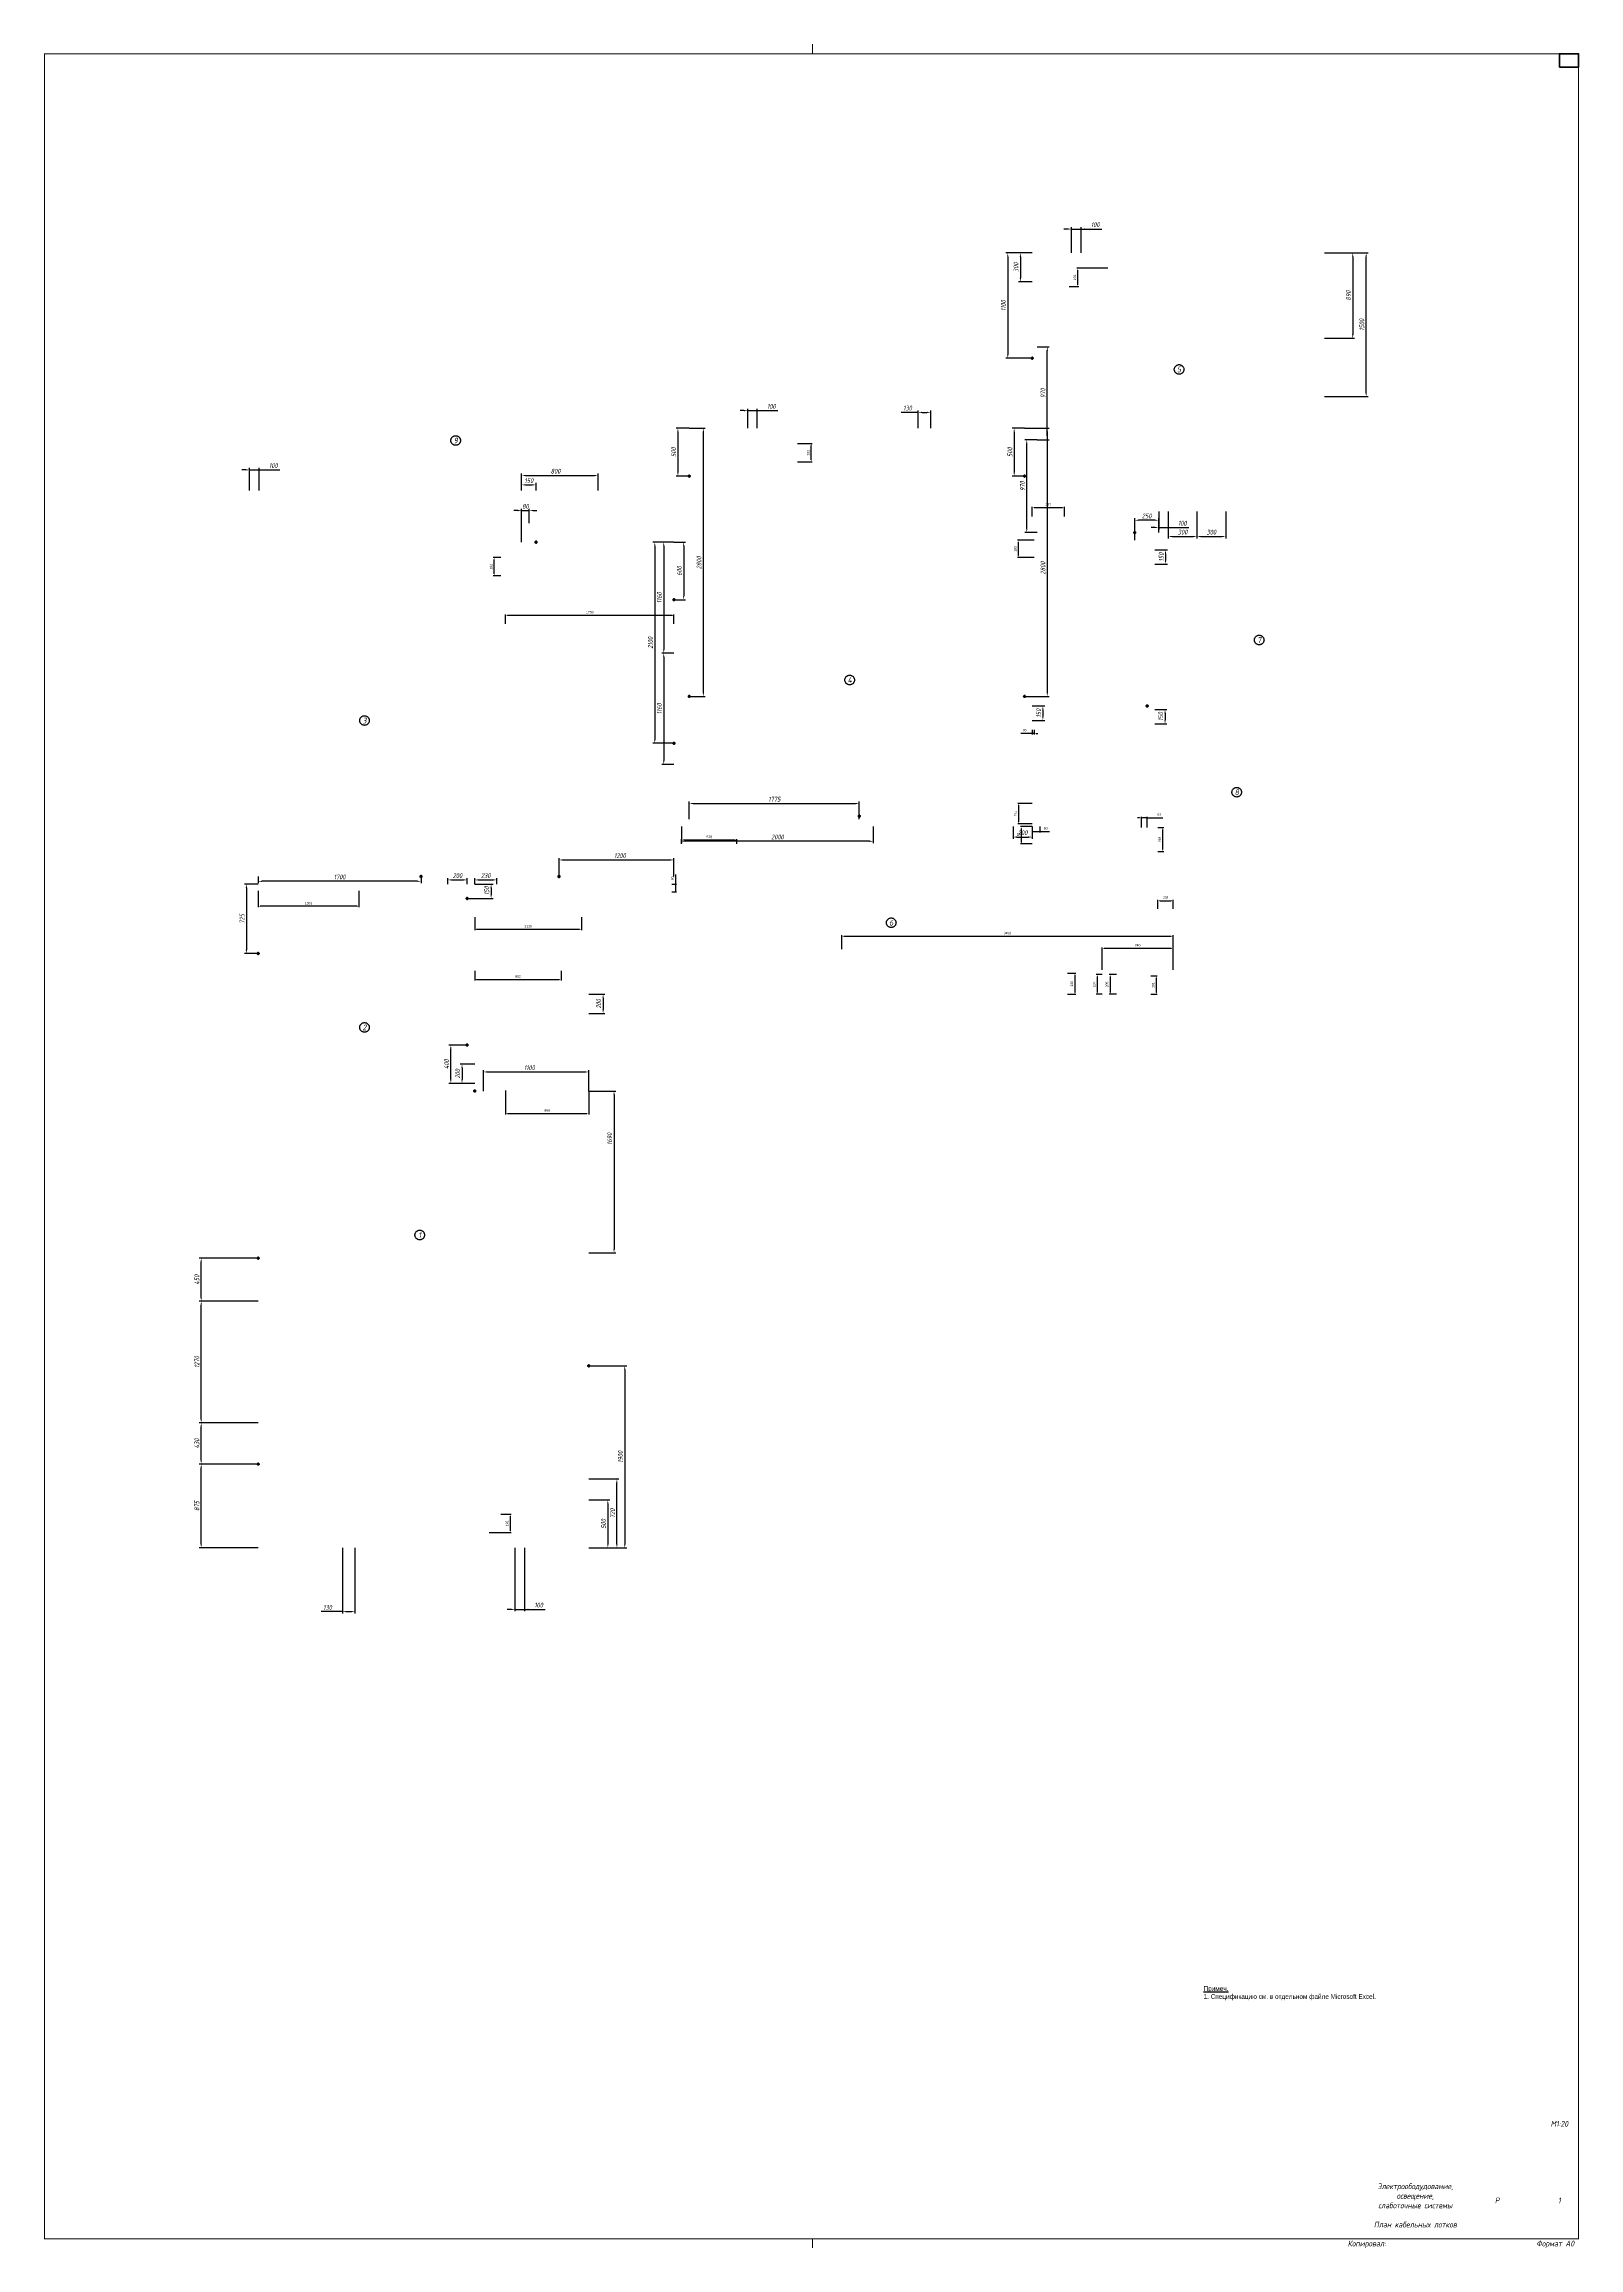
# Paper-space layout 'лотки' of a CAD drawing. Header units: millimetres. Extents: x 833 to 1634, y 100 to 1250.
# The model-space entities are those that its viewports show. They can reach past a viewport. Long polylines and large blocks are cut down to what shows.
import ezdxf
from ezdxf.enums import TextEntityAlignment as Align

# ---------------------------------------------------------------- set-up
doc = ezdxf.new("R2010")
doc.units = ezdxf.units.MM
for name, color, linetype in [('01 Экспликация', 7, 'Continuous'), ('10 Привязка', 7, 'Continuous'), ('14 Лотки', 7, 'Continuous'), ('stamp', 7, 'Continuous')]:
    doc.layers.add(name, color=color, linetype=linetype)
doc.layers.add('100 noprint', color=2, linetype='Continuous', plot=False)
doc.layers.add('11 Привязка размеры', color=7, linetype='Continuous', plot=False)
doc.layers.get('100 noprint').off()
doc.styles.get("Standard").update_dxf_attribs({"font": 'arial.ttf'})
doc.styles.add('ГОСТ-ISOCPEUR', font='isocpeui.ttf', dxfattribs={"width": 0.8})
doc.dimstyles.new('ISO-25', dxfattribs={"dimtxt": 2.5, "dimasz": 2.5, "dimexe": 1.25, "dimexo": 0.625, "dimtad": 1, "dimtxsty": 'Standard', "dimcen": 2.5, "dimadec": 0, "dimazin": 0, "dimtfac": 1, "dimtmove": 0, "dimatfit": 3, "dimfxl": 1, "dimarcsym": 0})

# ---------------------------------------------------------------- blocks, each defined once
blk = doc.blocks.new('*D67')
at = {"layer": '11 Привязка размеры', "color": 0, "lineweight": -2}
for p, q in [((5331.2, 2740.1), (5331.2, 2054.4)), ((5461.2, 2740.1), (5461.2, 2054.4)), ((5331.2, 2074.4), (5107.4, 2074.4)), ((5371.2, 2074.4), (5421.2, 2074.4))]:
    blk.add_line(p, q, dxfattribs=at)
at = {"layer": '11 Привязка размеры', "color": 0}
for points in [[(5371.2, 2081), (5371.2, 2067.7), (5331.2, 2074.4)], [(5421.2, 2067.7), (5421.2, 2081), (5461.2, 2074.4)]]:
    blk.add_solid(points, dxfattribs=at)
at = {"layer": 'Defpoints', "color": 0}
for p in [(5331.2, 2740.1), (5461.2, 2740.1), (5461.2, 2074.4)]:
    blk.add_point(p, dxfattribs=at)
at = {"layer": '11 Привязка размеры', "color": 0, "insert": (5175, 2119.4), "char_height": 50, "attachment_point": 5, "style": 'ГОСТ-ISOCPEUR'}
blk.add_mtext('130', dxfattribs=at)
blk = doc.blocks.new('*D68')
at = {"layer": '11 Привязка размеры', "color": 0, "lineweight": -2}
for p, q in [((4451.2, 3615.1), (3835.8, 3615.1)), ((3855.8, 2780.1), (3855.8, 3575.1)), ((4451.2, 2740.1), (3835.8, 2740.1))]:
    blk.add_line(p, q, dxfattribs=at)
at = {"layer": '11 Привязка размеры', "color": 0}
for points in [[(3862.4, 3575.1), (3849.1, 3575.1), (3855.8, 3615.1)], [(3849.1, 2780.1), (3862.4, 2780.1), (3855.8, 2740.1)]]:
    blk.add_solid(points, dxfattribs=at)
at = {"layer": 'Defpoints', "color": 0}
for p in [(3855.8, 3615.1), (4451.2, 3615.1), (4451.2, 2740.1)]:
    blk.add_point(p, dxfattribs=at)
at = {"layer": '11 Привязка размеры', "color": 0, "insert": (3810.8, 3177.6), "char_height": 50, "attachment_point": 5, "rotation": 90, "style": 'ГОСТ-ISOCPEUR'}
blk.add_mtext('875', dxfattribs=at)
blk = doc.blocks.new('*D69')
at = {"layer": '11 Привязка размеры', "color": 0, "lineweight": -2}
for p, q in [((4451.2, 5765.1), (3835.8, 5765.1)), ((3855.8, 5355.1), (3855.8, 5725.1)), ((4451.2, 5315.1), (3835.8, 5315.1))]:
    blk.add_line(p, q, dxfattribs=at)
at = {"layer": '11 Привязка размеры', "color": 0}
for points in [[(3862.4, 5725.1), (3849.1, 5725.1), (3855.8, 5765.1)], [(3849.1, 5355.1), (3862.4, 5355.1), (3855.8, 5315.1)]]:
    blk.add_solid(points, dxfattribs=at)
at = {"layer": 'Defpoints', "color": 0}
for p in [(3855.8, 5765.1), (4451.2, 5765.1), (4451.2, 5315.1)]:
    blk.add_point(p, dxfattribs=at)
at = {"layer": '11 Привязка размеры', "color": 0, "insert": (3810.8, 5540.1), "char_height": 50, "attachment_point": 5, "rotation": 90, "style": 'ГОСТ-ISOCPEUR'}
blk.add_mtext('450', dxfattribs=at)
blk = doc.blocks.new('*D70')
at = {"layer": '11 Привязка размеры', "color": 0, "lineweight": -2}
for p, q in [((7901.2, 3239.8), (8121.1, 3239.8)), ((8101.1, 3199.8), (8101.1, 2780.1)), ((7901.2, 2740.1), (8121.1, 2740.1))]:
    blk.add_line(p, q, dxfattribs=at)
at = {"layer": '11 Привязка размеры', "color": 0}
for points in [[(8107.8, 3199.8), (8094.5, 3199.8), (8101.1, 3239.8)], [(8094.5, 2780.1), (8107.8, 2780.1), (8101.1, 2740.1)]]:
    blk.add_solid(points, dxfattribs=at)
at = {"layer": 'Defpoints', "color": 0}
for p in [(7901.2, 3239.8), (7901.2, 2740.1), (8101.1, 2740.1)]:
    blk.add_point(p, dxfattribs=at)
at = {"layer": '11 Привязка размеры', "color": 0, "insert": (8056.1, 2990), "char_height": 50, "attachment_point": 5, "rotation": 90, "style": 'ГОСТ-ISOCPEUR'}
blk.add_mtext('500', dxfattribs=at)
blk = doc.blocks.new('*D71')
at = {"layer": '11 Привязка размеры', "color": 0, "lineweight": -2}
for p, q in [((7901.2, 4640.4), (8297.7, 4640.4)), ((8277.7, 4600.4), (8277.7, 2780.1)), ((7901.2, 2740.1), (8297.7, 2740.1))]:
    blk.add_line(p, q, dxfattribs=at)
at = {"layer": '11 Привязка размеры', "color": 0}
for points in [[(8284.4, 4600.4), (8271, 4600.4), (8277.7, 4640.4)], [(8271, 2780.1), (8284.4, 2780.1), (8277.7, 2740.1)]]:
    blk.add_solid(points, dxfattribs=at)
at = {"layer": 'Defpoints', "color": 0}
for p in [(7901.2, 4640.4), (7901.2, 2740.1), (8277.7, 2740.1)]:
    blk.add_point(p, dxfattribs=at)
at = {"layer": '11 Привязка размеры', "color": 0, "insert": (8232.7, 3690.2), "char_height": 50, "attachment_point": 5, "rotation": 90, "style": 'ГОСТ-ISOCPEUR'}
blk.add_mtext('1900', dxfattribs=at)
blk = doc.blocks.new('*D72')
at = {"layer": '11 Привязка размеры', "color": 0, "lineweight": -2}
for p, q in [((7901.2, 7510.1), (8185.6, 7510.1)), ((8165.6, 7470.1), (8165.6, 5860.1)), ((7901.2, 5820.1), (8185.6, 5820.1))]:
    blk.add_line(p, q, dxfattribs=at)
at = {"layer": '11 Привязка размеры', "color": 0}
for points in [[(8172.2, 7470.1), (8158.9, 7470.1), (8165.6, 7510.1)], [(8158.9, 5860.1), (8172.2, 5860.1), (8165.6, 5820.1)]]:
    blk.add_solid(points, dxfattribs=at)
at = {"layer": 'Defpoints', "color": 0}
for p in [(7901.2, 7510.1), (7901.2, 5820.1), (8165.6, 5820.1)]:
    blk.add_point(p, dxfattribs=at)
at = {"layer": '11 Привязка размеры', "color": 0, "insert": (8120.6, 7010.1), "char_height": 50, "attachment_point": 5, "rotation": 90, "style": 'ГОСТ-ISOCPEUR'}
blk.add_mtext('1690', dxfattribs=at)
blk = doc.blocks.new('*D73')
at = {"layer": '11 Привязка размеры', "color": 0, "lineweight": -2}
for p, q in [((7901.2, 8520.1), (8071.2, 8520.1)), ((8051.2, 8480.1), (8051.2, 8360.1)), ((7901.2, 8320.1), (8071.2, 8320.1))]:
    blk.add_line(p, q, dxfattribs=at)
at = {"layer": '11 Привязка размеры', "color": 0}
for points in [[(8057.9, 8480.1), (8044.6, 8480.1), (8051.2, 8520.1)], [(8044.6, 8360.1), (8057.9, 8360.1), (8051.2, 8320.1)]]:
    blk.add_solid(points, dxfattribs=at)
at = {"layer": 'Defpoints', "color": 0}
for p in [(7901.2, 8520.1), (7901.2, 8320.1), (8051.2, 8320.1)]:
    blk.add_point(p, dxfattribs=at)
at = {"layer": '11 Привязка размеры', "color": 0, "insert": (8006.2, 8420.1), "char_height": 50, "attachment_point": 5, "rotation": 90, "style": 'ГОСТ-ISOCPEUR'}
blk.add_mtext('200', dxfattribs=at)
blk = doc.blocks.new('*D74')
at = {"layer": '11 Привязка размеры', "color": 0, "lineweight": -2}
for p, q in [((6631.2, 7990.4), (6441.7, 7990.4)), ((6461.7, 7630.1), (6461.7, 7950.4)), ((6631.2, 7590.1), (6441.7, 7590.1))]:
    blk.add_line(p, q, dxfattribs=at)
at = {"layer": '11 Привязка размеры', "color": 0}
for points in [[(6468.4, 7950.4), (6455.1, 7950.4), (6461.7, 7990.4)], [(6455.1, 7630.1), (6468.4, 7630.1), (6461.7, 7590.1)]]:
    blk.add_solid(points, dxfattribs=at)
at = {"layer": 'Defpoints', "color": 0}
for p in [(6461.7, 7990.4), (6631.2, 7990.4), (6631.2, 7590.1)]:
    blk.add_point(p, dxfattribs=at)
at = {"layer": '11 Привязка размеры', "color": 0, "insert": (6416.7, 7790.2), "char_height": 50, "attachment_point": 5, "rotation": 90, "style": 'ГОСТ-ISOCPEUR'}
blk.add_mtext('400', dxfattribs=at)
blk = doc.blocks.new('*D75')
at = {"layer": '11 Привязка размеры', "color": 0, "lineweight": -2}
for p, q in [((4451.2, 9670.1), (4307.6, 9670.1)), ((4327.6, 9630.1), (4327.6, 8985.5)), ((4451.2, 8945.5), (4307.6, 8945.5))]:
    blk.add_line(p, q, dxfattribs=at)
at = {"layer": '11 Привязка размеры', "color": 0}
for points in [[(4334.3, 9630.1), (4320.9, 9630.1), (4327.6, 9670.1)], [(4320.9, 8985.5), (4334.3, 8985.5), (4327.6, 8945.5)]]:
    blk.add_solid(points, dxfattribs=at)
at = {"layer": 'Defpoints', "color": 0}
for p in [(4451.2, 9670.1), (4327.6, 8945.5), (4451.2, 8945.5)]:
    blk.add_point(p, dxfattribs=at)
at = {"layer": '11 Привязка размеры', "color": 0, "insert": (4282.6, 9307.8), "char_height": 50, "attachment_point": 5, "rotation": 90, "style": 'ГОСТ-ISOCPEUR'}
blk.add_mtext('725', dxfattribs=at)
blk = doc.blocks.new('*D76')
at = {"layer": '11 Привязка размеры', "color": 0, "lineweight": -2}
for p, q in [((6430.8, 9670.1), (6430.8, 9734)), ((6631.2, 9670.1), (6631.2, 9734)), ((6470.8, 9714), (6591.2, 9714))]:
    blk.add_line(p, q, dxfattribs=at)
at = {"layer": '11 Привязка размеры', "color": 0}
for points in [[(6470.8, 9720.7), (6470.8, 9707.3), (6430.8, 9714)], [(6591.2, 9707.3), (6591.2, 9720.7), (6631.2, 9714)]]:
    blk.add_solid(points, dxfattribs=at)
at = {"layer": 'Defpoints', "color": 0}
for p in [(6631.2, 9714), (6430.8, 9670.1), (6631.2, 9670.1)]:
    blk.add_point(p, dxfattribs=at)
at = {"layer": '11 Привязка размеры', "color": 0, "insert": (6531, 9759), "char_height": 50, "attachment_point": 5, "style": 'ГОСТ-ISOCPEUR'}
blk.add_mtext('200', dxfattribs=at)
blk = doc.blocks.new('*D77')
at = {"layer": '11 Привязка размеры', "color": 0, "lineweight": -2}
for p, q in [((4451.2, 9750.1), (4451.2, 9679.7)), ((6150.8, 9750.1), (6150.8, 9679.7)), ((6110.8, 9699.7), (4491.2, 9699.7))]:
    blk.add_line(p, q, dxfattribs=at)
at = {"layer": '11 Привязка размеры', "color": 0}
for points in [[(4491.2, 9706.4), (4491.2, 9693), (4451.2, 9699.7)], [(6110.8, 9693), (6110.8, 9706.4), (6150.8, 9699.7)]]:
    blk.add_solid(points, dxfattribs=at)
at = {"layer": 'Defpoints', "color": 0}
for p in [(4451.2, 9750.1), (6150.8, 9750.1), (4451.2, 9699.7)]:
    blk.add_point(p, dxfattribs=at)
at = {"layer": '11 Привязка размеры', "color": 0, "insert": (5301, 9744.7), "char_height": 50, "attachment_point": 5, "style": 'ГОСТ-ISOCPEUR'}
blk.add_mtext('1700', dxfattribs=at)
blk = doc.blocks.new('*D78')
at = {"layer": '11 Привязка размеры', "color": 0, "lineweight": -2}
for p, q in [((7591.1, 9750.1), (7591.1, 9942.5)), ((8791.2, 9750.1), (8791.2, 9942.5)), ((7631.1, 9922.5), (8751.2, 9922.5))]:
    blk.add_line(p, q, dxfattribs=at)
at = {"layer": '11 Привязка размеры', "color": 0}
for points in [[(7631.1, 9929.2), (7631.1, 9915.9), (7591.1, 9922.5)], [(8751.2, 9915.9), (8751.2, 9929.2), (8791.2, 9922.5)]]:
    blk.add_solid(points, dxfattribs=at)
at = {"layer": 'Defpoints', "color": 0}
for p in [(8791.2, 9922.5), (7591.1, 9750.1), (8791.2, 9750.1)]:
    blk.add_point(p, dxfattribs=at)
at = {"layer": '11 Привязка размеры', "color": 0, "insert": (8227.4, 9967.5), "char_height": 50, "attachment_point": 5, "style": 'ГОСТ-ISOCPEUR'}
blk.add_mtext('1200', dxfattribs=at)
blk = doc.blocks.new('*D79')
at = {"layer": '11 Привязка размеры', "color": 0, "lineweight": -2}
for p, q in [((4361.2, 13780.1), (4361.2, 14015.3)), ((4461.2, 13780.1), (4461.2, 14015.3)), ((4321.2, 13995.3), (4281.2, 13995.3)), ((4361.2, 13995.3), (4676.5, 13995.3)), ((4361.2, 13995.3), (4461.2, 13995.3))]:
    blk.add_line(p, q, dxfattribs=at)
at = {"layer": '11 Привязка размеры', "color": 0}
for points in [[(4321.2, 13988.7), (4321.2, 14002), (4361.2, 13995.3)], [(4501.2, 14002), (4501.2, 13988.7), (4461.2, 13995.3)]]:
    blk.add_solid(points, dxfattribs=at)
at = {"layer": 'Defpoints', "color": 0}
for p in [(4461.2, 13995.3), (4361.2, 13780.1), (4461.2, 13780.1)]:
    blk.add_point(p, dxfattribs=at)
at = {"layer": '11 Привязка размеры', "color": 0, "insert": (4608.9, 14040.3), "char_height": 50, "attachment_point": 5, "style": 'ГОСТ-ISOCPEUR'}
blk.add_mtext('100', dxfattribs=at)
blk = doc.blocks.new('*D80')
at = {"layer": '11 Привязка размеры', "color": 0, "lineweight": -2}
for p, q in [((7201.2, 13780.1), (7201.2, 13956.3)), ((8001.2, 13780.1), (8001.2, 13956.3)), ((7241.2, 13936.3), (7961.2, 13936.3))]:
    blk.add_line(p, q, dxfattribs=at)
at = {"layer": '11 Привязка размеры', "color": 0}
for points in [[(7241.2, 13943), (7241.2, 13929.7), (7201.2, 13936.3)], [(7961.2, 13929.7), (7961.2, 13943), (8001.2, 13936.3)]]:
    blk.add_solid(points, dxfattribs=at)
at = {"layer": 'Defpoints', "color": 0}
for p in [(8001.2, 13936.3), (7201.2, 13780.1), (8001.2, 13780.1)]:
    blk.add_point(p, dxfattribs=at)
at = {"layer": '11 Привязка размеры', "color": 0, "insert": (7554.9, 13981.3), "char_height": 50, "attachment_point": 5, "style": 'ГОСТ-ISOCPEUR'}
blk.add_mtext('800', dxfattribs=at)
blk = doc.blocks.new('*D119')
at = {"layer": '11 Привязка размеры', "color": 0, "lineweight": -2}
for p, q in [((6801.2, 7510.1), (6801.2, 7728.9)), ((7901.2, 7510.1), (7901.2, 7728.9)), ((6841.2, 7708.9), (7861.2, 7708.9))]:
    blk.add_line(p, q, dxfattribs=at)
at = {"layer": '11 Привязка размеры', "color": 0}
for points in [[(6841.2, 7715.6), (6841.2, 7702.2), (6801.2, 7708.9)], [(7861.2, 7702.2), (7861.2, 7715.6), (7901.2, 7708.9)]]:
    blk.add_solid(points, dxfattribs=at)
at = {"layer": 'Defpoints', "color": 0}
for p in [(7901.2, 7708.9), (6801.2, 7510.1), (7901.2, 7510.1)]:
    blk.add_point(p, dxfattribs=at)
at = {"layer": '11 Привязка размеры', "color": 0, "insert": (7282.3, 7753.9), "char_height": 50, "attachment_point": 5, "style": 'ГОСТ-ISOCPEUR'}
blk.add_mtext('1100', dxfattribs=at)
blk = doc.blocks.new('*D120')
at = {"layer": '11 Привязка размеры', "color": 0, "lineweight": -2}
for p, q in [((7131.2, 2740.1), (7131.2, 2077.7)), ((7231.2, 2740.1), (7231.2, 2077.7)), ((7091.2, 2097.7), (7051.2, 2097.7)), ((7131.2, 2097.7), (7446.5, 2097.7)), ((7131.2, 2097.7), (7231.2, 2097.7))]:
    blk.add_line(p, q, dxfattribs=at)
at = {"layer": '11 Привязка размеры', "color": 0}
for points in [[(7091.2, 2091), (7091.2, 2104.4), (7131.2, 2097.7)], [(7271.2, 2104.4), (7271.2, 2091), (7231.2, 2097.7)]]:
    blk.add_solid(points, dxfattribs=at)
at = {"layer": 'Defpoints', "color": 0}
for p in [(7131.2, 2740.1), (7231.2, 2740.1), (7231.2, 2097.7)]:
    blk.add_point(p, dxfattribs=at)
at = {"layer": '11 Привязка размеры', "color": 0, "insert": (7378.9, 2142.7), "char_height": 50, "attachment_point": 5, "style": 'ГОСТ-ISOCPEUR'}
blk.add_mtext('100', dxfattribs=at)
blk = doc.blocks.new('*D121')
at = {"layer": '11 Привязка размеры', "color": 0, "lineweight": -2}
for p, q in [((6711.2, 7790.1), (6558.7, 7790.1)), ((6578.7, 7750.1), (6578.7, 7630.1)), ((6711.2, 7590.1), (6558.7, 7590.1))]:
    blk.add_line(p, q, dxfattribs=at)
at = {"layer": '11 Привязка размеры', "color": 0}
for points in [[(6585.3, 7750.1), (6572, 7750.1), (6578.7, 7790.1)], [(6572, 7630.1), (6585.3, 7630.1), (6578.7, 7590.1)]]:
    blk.add_solid(points, dxfattribs=at)
at = {"layer": 'Defpoints', "color": 0}
for p in [(6711.2, 7790.1), (6578.7, 7590.1), (6711.2, 7590.1)]:
    blk.add_point(p, dxfattribs=at)
at = {"layer": '11 Привязка размеры', "color": 0, "insert": (6533.7, 7690.1), "char_height": 50, "attachment_point": 5, "rotation": 90, "style": 'ГОСТ-ISOCPEUR'}
blk.add_mtext('200', dxfattribs=at)
blk = doc.blocks.new('*D122')
at = {"layer": '11 Привязка размеры', "color": 0, "lineweight": -2}
for p, q in [((6711.2, 9670.1), (6902.2, 9670.1)), ((6882.2, 9630.1), (6882.2, 9560.1)), ((6631.2, 9520.1), (6902.2, 9520.1))]:
    blk.add_line(p, q, dxfattribs=at)
at = {"layer": '11 Привязка размеры', "color": 0}
for points in [[(6888.9, 9630.1), (6875.5, 9630.1), (6882.2, 9670.1)], [(6875.5, 9560.1), (6888.9, 9560.1), (6882.2, 9520.1)]]:
    blk.add_solid(points, dxfattribs=at)
at = {"layer": 'Defpoints', "color": 0}
for p in [(6711.2, 9670.1), (6631.2, 9520.1), (6882.2, 9520.1)]:
    blk.add_point(p, dxfattribs=at)
at = {"layer": '11 Привязка размеры', "color": 0, "insert": (6837.2, 9601.5), "char_height": 50, "attachment_point": 5, "rotation": 90, "style": 'ГОСТ-ISOCPEUR'}
blk.add_mtext('150', dxfattribs=at)
blk = doc.blocks.new('*D123')
at = {"layer": '11 Привязка размеры', "color": 0, "lineweight": -2}
for p, q in [((8791.2, 13240.1), (8571, 13240.1)), ((8591, 13200.1), (8591, 11180.4)), ((8791.2, 11140.4), (8571, 11140.4))]:
    blk.add_line(p, q, dxfattribs=at)
at = {"layer": '11 Привязка размеры', "color": 0}
for points in [[(8597.7, 13200.1), (8584.3, 13200.1), (8591, 13240.1)], [(8584.3, 11180.4), (8597.7, 11180.4), (8591, 11140.4)]]:
    blk.add_solid(points, dxfattribs=at)
at = {"layer": 'Defpoints', "color": 0}
for p in [(8791.2, 13240.1), (8591, 11140.4), (8791.2, 11140.4)]:
    blk.add_point(p, dxfattribs=at)
at = {"layer": '11 Привязка размеры', "color": 0, "insert": (8546, 12190.2), "char_height": 50, "attachment_point": 5, "rotation": 90, "style": 'ГОСТ-ISOCPEUR'}
blk.add_mtext('2100', dxfattribs=at)
blk = doc.blocks.new('*D124')
at = {"layer": '11 Привязка размеры', "color": 0, "lineweight": -2}
for p, q in [((8791.2, 13240.1), (8912.6, 13240.1)), ((8892.6, 13200.1), (8892.6, 12679.9)), ((8801.2, 12639.9), (8912.6, 12639.9))]:
    blk.add_line(p, q, dxfattribs=at)
at = {"layer": '11 Привязка размеры', "color": 0}
for points in [[(8899.3, 13200.1), (8885.9, 13200.1), (8892.6, 13240.1)], [(8885.9, 12679.9), (8899.3, 12679.9), (8892.6, 12639.9)]]:
    blk.add_solid(points, dxfattribs=at)
at = {"layer": 'Defpoints', "color": 0}
for p in [(8791.2, 13240.1), (8801.2, 12639.9), (8892.6, 12639.9)]:
    blk.add_point(p, dxfattribs=at)
at = {"layer": '11 Привязка размеры', "color": 0, "insert": (8847.6, 12940), "char_height": 50, "attachment_point": 5, "rotation": 90, "style": 'ГОСТ-ISOCPEUR'}
blk.add_mtext('600', dxfattribs=at)
blk = doc.blocks.new('*D125')
at = {"layer": '11 Привязка размеры', "color": 0, "lineweight": -2}
for p, q in [((7201.2, 13240.1), (7201.2, 13589.8)), ((7281.2, 13440.1), (7281.2, 13589.8)), ((7161.2, 13569.8), (7121.2, 13569.8)), ((7201.2, 13569.8), (7281.2, 13569.8)), ((7321.2, 13569.8), (7361.2, 13569.8))]:
    blk.add_line(p, q, dxfattribs=at)
at = {"layer": '11 Привязка размеры', "color": 0}
for points in [[(7161.2, 13563.2), (7161.2, 13576.5), (7201.2, 13569.8)], [(7321.2, 13576.5), (7321.2, 13563.2), (7281.2, 13569.8)]]:
    blk.add_solid(points, dxfattribs=at)
at = {"layer": 'Defpoints', "color": 0}
for p in [(7281.2, 13569.8), (7281.2, 13440.1), (7201.2, 13240.1)]:
    blk.add_point(p, dxfattribs=at)
at = {"layer": '11 Привязка размеры', "color": 0, "insert": (7241.2, 13614.8), "char_height": 50, "attachment_point": 5, "style": 'ГОСТ-ISOCPEUR'}
blk.add_mtext('80', dxfattribs=at)
blk = doc.blocks.new('*D126')
at = {"layer": '11 Привязка размеры', "color": 0, "lineweight": -2}
for p, q in [((7201.2, 13780.1), (7201.2, 13858.6)), ((7351.2, 13780.1), (7351.2, 13858.6)), ((7241.2, 13838.6), (7311.2, 13838.6))]:
    blk.add_line(p, q, dxfattribs=at)
at = {"layer": '11 Привязка размеры', "color": 0}
for points in [[(7241.2, 13845.3), (7241.2, 13831.9), (7201.2, 13838.6)], [(7311.2, 13831.9), (7311.2, 13845.3), (7351.2, 13838.6)]]:
    blk.add_solid(points, dxfattribs=at)
at = {"layer": 'Defpoints', "color": 0}
for p in [(7351.2, 13838.6), (7201.2, 13780.1), (7351.2, 13780.1)]:
    blk.add_point(p, dxfattribs=at)
at = {"layer": '11 Привязка размеры', "color": 0, "insert": (7276.2, 13883.6), "char_height": 50, "attachment_point": 5, "style": 'ГОСТ-ISOCPEUR'}
blk.add_mtext('150', dxfattribs=at)
blk = doc.blocks.new('*D127')
at = {"layer": '11 Привязка размеры', "color": 0, "lineweight": -2}
for p, q in [((9561.2, 14430.1), (9561.2, 14633.7)), ((9661.2, 14430.1), (9661.2, 14633.7)), ((9521.2, 14613.7), (9481.2, 14613.7)), ((9561.2, 14613.7), (9876.5, 14613.7)), ((9561.2, 14613.7), (9661.2, 14613.7))]:
    blk.add_line(p, q, dxfattribs=at)
at = {"layer": '11 Привязка размеры', "color": 0}
for points in [[(9521.2, 14607), (9521.2, 14620.4), (9561.2, 14613.7)], [(9701.2, 14620.4), (9701.2, 14607), (9661.2, 14613.7)]]:
    blk.add_solid(points, dxfattribs=at)
at = {"layer": 'Defpoints', "color": 0}
for p in [(9661.2, 14613.7), (9561.2, 14430.1), (9661.2, 14430.1)]:
    blk.add_point(p, dxfattribs=at)
at = {"layer": '11 Привязка размеры', "color": 0, "insert": (9808.9, 14658.7), "char_height": 50, "attachment_point": 5, "style": 'ГОСТ-ISOCPEUR'}
blk.add_mtext('100', dxfattribs=at)
blk = doc.blocks.new('*D128')
at = {"layer": '11 Привязка размеры', "color": 0, "lineweight": -2}
for p, q in [((8951.2, 14430.1), (8812.5, 14430.1)), ((8832.5, 14390.1), (8832.5, 13970.3)), ((8951.2, 13930.3), (8812.5, 13930.3))]:
    blk.add_line(p, q, dxfattribs=at)
at = {"layer": '11 Привязка размеры', "color": 0}
for points in [[(8839.2, 14390.1), (8825.8, 14390.1), (8832.5, 14430.1)], [(8825.8, 13970.3), (8839.2, 13970.3), (8832.5, 13930.3)]]:
    blk.add_solid(points, dxfattribs=at)
at = {"layer": 'Defpoints', "color": 0}
for p in [(8951.2, 14430.1), (8832.5, 13930.3), (8951.2, 13930.3)]:
    blk.add_point(p, dxfattribs=at)
at = {"layer": '11 Привязка размеры', "color": 0, "insert": (8787.5, 14180.2), "char_height": 50, "attachment_point": 5, "rotation": 90, "style": 'ГОСТ-ISOCPEUR'}
blk.add_mtext('500', dxfattribs=at)
blk = doc.blocks.new('*D129')
at = {"layer": '11 Привязка размеры', "color": 0, "lineweight": -2}
for p, q in [((8951.2, 14430.1), (9118.1, 14430.1)), ((9098.1, 11670.4), (9098.1, 14390.1)), ((8951.2, 11630.4), (9118.1, 11630.4))]:
    blk.add_line(p, q, dxfattribs=at)
at = {"layer": '11 Привязка размеры', "color": 0}
for points in [[(9104.8, 14390.1), (9091.4, 14390.1), (9098.1, 14430.1)], [(9091.4, 11670.4), (9104.8, 11670.4), (9098.1, 11630.4)]]:
    blk.add_solid(points, dxfattribs=at)
at = {"layer": 'Defpoints', "color": 0}
for p in [(8951.2, 14430.1), (9098.1, 14430.1), (8951.2, 11630.4)]:
    blk.add_point(p, dxfattribs=at)
at = {"layer": '11 Привязка размеры', "color": 0, "insert": (9053.1, 13025.3), "char_height": 50, "attachment_point": 5, "rotation": 90, "style": 'ГОСТ-ISOCPEUR'}
blk.add_mtext('2800', dxfattribs=at)
blk = doc.blocks.new('*D130')
at = {"layer": '11 Привязка размеры', "color": 0, "lineweight": -2}
for p, q in [((8951.2, 10350.1), (8951.2, 10531.7)), ((10726.2, 10350.1), (10726.2, 10531.7)), ((8991.2, 10511.7), (10686.2, 10511.7))]:
    blk.add_line(p, q, dxfattribs=at)
at = {"layer": '11 Привязка размеры', "color": 0}
for points in [[(8991.2, 10518.4), (8991.2, 10505), (8951.2, 10511.7)], [(10686.2, 10505), (10686.2, 10518.4), (10726.2, 10511.7)]]:
    blk.add_solid(points, dxfattribs=at)
at = {"layer": 'Defpoints', "color": 0}
for p in [(10726.2, 10511.7), (8951.2, 10350.1), (10726.2, 10350.1)]:
    blk.add_point(p, dxfattribs=at)
at = {"layer": '11 Привязка размеры', "color": 0, "insert": (9838.7, 10556.7), "char_height": 50, "attachment_point": 5, "style": 'ГОСТ-ISOCPEUR'}
blk.add_mtext('1775', dxfattribs=at)
blk = doc.blocks.new('*D131')
at = {"layer": '11 Привязка размеры', "color": 0, "lineweight": -2}
for p, q in [((12451.2, 14430.1), (12708.4, 14430.1)), ((12688.4, 14390.1), (12688.4, 11670.4)), ((12451.2, 11630.4), (12708.4, 11630.4))]:
    blk.add_line(p, q, dxfattribs=at)
at = {"layer": '11 Привязка размеры', "color": 0}
for points in [[(12695.1, 14390.1), (12681.8, 14390.1), (12688.4, 14430.1)], [(12681.8, 11670.4), (12695.1, 11670.4), (12688.4, 11630.4)]]:
    blk.add_solid(points, dxfattribs=at)
at = {"layer": 'Defpoints', "color": 0}
for p in [(12451.2, 14430.1), (12451.2, 11630.4), (12688.4, 11630.4)]:
    blk.add_point(p, dxfattribs=at)
at = {"layer": '11 Привязка размеры', "color": 0, "insert": (12643.4, 12970), "char_height": 50, "attachment_point": 5, "rotation": 90, "style": 'ГОСТ-ISOCPEUR'}
blk.add_mtext('2800', dxfattribs=at)
blk = doc.blocks.new('*D132')
at = {"layer": '11 Привязка размеры', "color": 0, "lineweight": -2}
for p, q in [((12451.2, 14430.1), (12323, 14430.1)), ((12343, 14390.1), (12343, 13970.3)), ((12451.2, 13930.3), (12323, 13930.3))]:
    blk.add_line(p, q, dxfattribs=at)
at = {"layer": '11 Привязка размеры', "color": 0}
for points in [[(12349.7, 14390.1), (12336.4, 14390.1), (12343, 14430.1)], [(12336.4, 13970.3), (12349.7, 13970.3), (12343, 13930.3)]]:
    blk.add_solid(points, dxfattribs=at)
at = {"layer": 'Defpoints', "color": 0}
for p in [(12451.2, 14430.1), (12343, 13930.3), (12451.2, 13930.3)]:
    blk.add_point(p, dxfattribs=at)
at = {"layer": '11 Привязка размеры', "color": 0, "insert": (12298, 14180.2), "char_height": 50, "attachment_point": 5, "rotation": 90, "style": 'ГОСТ-ISOCPEUR'}
blk.add_mtext('500', dxfattribs=at)
blk = doc.blocks.new('*D133')
at = {"layer": '11 Привязка размеры', "color": 0, "lineweight": -2}
for p, q in [((11341.2, 14430.1), (11341.2, 14615.9)), ((11471.2, 14430.1), (11471.2, 14615.9)), ((11341.2, 14595.9), (11162, 14595.9)), ((11381.2, 14595.9), (11431.2, 14595.9))]:
    blk.add_line(p, q, dxfattribs=at)
at = {"layer": '11 Привязка размеры', "color": 0}
for points in [[(11381.2, 14602.6), (11381.2, 14589.2), (11341.2, 14595.9)], [(11431.2, 14589.2), (11431.2, 14602.6), (11471.2, 14595.9)]]:
    blk.add_solid(points, dxfattribs=at)
at = {"layer": 'Defpoints', "color": 0}
for p in [(11471.2, 14595.9), (11341.2, 14430.1), (11471.2, 14430.1)]:
    blk.add_point(p, dxfattribs=at)
at = {"layer": '11 Привязка размеры', "color": 0, "insert": (11229.6, 14640.9), "char_height": 50, "attachment_point": 5, "style": 'ГОСТ-ISOCPEUR'}
blk.add_mtext('130', dxfattribs=at)
blk = doc.blocks.new('*D134')
at = {"layer": '11 Привязка размеры', "color": 0, "lineweight": -2}
for p, q in [((8871.2, 10270.1), (8871.2, 10097.5)), ((10871.7, 10270.1), (10871.7, 10097.5)), ((10831.7, 10117.5), (8911.2, 10117.5))]:
    blk.add_line(p, q, dxfattribs=at)
at = {"layer": '11 Привязка размеры', "color": 0}
for points in [[(8911.2, 10124.2), (8911.2, 10110.9), (8871.2, 10117.5)], [(10831.7, 10110.9), (10831.7, 10124.2), (10871.7, 10117.5)]]:
    blk.add_solid(points, dxfattribs=at)
at = {"layer": 'Defpoints', "color": 0}
for p in [(8871.2, 10270.1), (10871.7, 10270.1), (8871.2, 10117.5)]:
    blk.add_point(p, dxfattribs=at)
at = {"layer": '11 Привязка размеры', "color": 0, "insert": (9871.5, 10162.5), "char_height": 50, "attachment_point": 5, "style": 'ГОСТ-ISOCPEUR'}
blk.add_mtext('2000', dxfattribs=at)
blk = doc.blocks.new('*D135')
at = {"layer": '11 Привязка размеры', "color": 0, "lineweight": -2}
for p, q in [((12331.2, 10270.1), (12331.2, 10141.5)), ((12531.2, 10270.1), (12531.2, 10141.5)), ((12371.2, 10161.5), (12491.2, 10161.5))]:
    blk.add_line(p, q, dxfattribs=at)
at = {"layer": '11 Привязка размеры', "color": 0}
for points in [[(12371.2, 10168.2), (12371.2, 10154.9), (12331.2, 10161.5)], [(12491.2, 10154.9), (12491.2, 10168.2), (12531.2, 10161.5)]]:
    blk.add_solid(points, dxfattribs=at)
at = {"layer": 'Defpoints', "color": 0}
for p in [(12331.2, 10270.1), (12531.2, 10270.1), (12531.2, 10161.5)]:
    blk.add_point(p, dxfattribs=at)
at = {"layer": '11 Привязка размеры', "color": 0, "insert": (12431.2, 10206.5), "char_height": 50, "attachment_point": 5, "style": 'ГОСТ-ISOCPEUR'}
blk.add_mtext('200', dxfattribs=at)
blk = doc.blocks.new('*D136')
at = {"layer": '11 Привязка размеры', "color": 0, "lineweight": -2}
for p, q in [((12531.2, 11530.1), (12662.5, 11530.1)), ((12642.5, 11490.1), (12642.5, 11420.1)), ((12531.2, 11380.1), (12662.5, 11380.1))]:
    blk.add_line(p, q, dxfattribs=at)
at = {"layer": '11 Привязка размеры', "color": 0}
for points in [[(12649.2, 11490.1), (12635.8, 11490.1), (12642.5, 11530.1)], [(12635.8, 11420.1), (12649.2, 11420.1), (12642.5, 11380.1)]]:
    blk.add_solid(points, dxfattribs=at)
at = {"layer": 'Defpoints', "color": 0}
for p in [(12531.2, 11530.1), (12531.2, 11380.1), (12642.5, 11380.1)]:
    blk.add_point(p, dxfattribs=at)
at = {"layer": '11 Привязка размеры', "color": 0, "insert": (12597.5, 11455.1), "char_height": 50, "attachment_point": 5, "rotation": 90, "style": 'ГОСТ-ISOCPEUR'}
blk.add_mtext('150', dxfattribs=at)
blk = doc.blocks.new('*D137')
at = {"layer": '11 Привязка размеры', "color": 0, "lineweight": -2}
for p, q in [((13811.2, 13160.1), (13942.8, 13160.1)), ((13922.8, 13120.1), (13922.8, 13050.1)), ((13811.2, 13010.1), (13942.8, 13010.1))]:
    blk.add_line(p, q, dxfattribs=at)
at = {"layer": '11 Привязка размеры', "color": 0}
for points in [[(13929.5, 13120.1), (13916.2, 13120.1), (13922.8, 13160.1)], [(13916.2, 13050.1), (13929.5, 13050.1), (13922.8, 13010.1)]]:
    blk.add_solid(points, dxfattribs=at)
at = {"layer": 'Defpoints', "color": 0}
for p in [(13811.2, 13160.1), (13811.2, 13010.1), (13922.8, 13010.1)]:
    blk.add_point(p, dxfattribs=at)
at = {"layer": '11 Привязка размеры', "color": 0, "insert": (13877.8, 13085.1), "char_height": 50, "attachment_point": 5, "rotation": 90, "style": 'ГОСТ-ISOCPEUR'}
blk.add_mtext('150', dxfattribs=at)
blk = doc.blocks.new('*D138')
at = {"layer": '11 Привязка размеры', "color": 0, "lineweight": -2}
for p, q in [((13811.2, 11495.1), (13937.6, 11495.1)), ((13917.6, 11455.1), (13917.6, 11385.1)), ((13811.2, 11345.1), (13937.6, 11345.1))]:
    blk.add_line(p, q, dxfattribs=at)
at = {"layer": '11 Привязка размеры', "color": 0}
for points in [[(13924.3, 11455.1), (13910.9, 11455.1), (13917.6, 11495.1)], [(13910.9, 11385.1), (13924.3, 11385.1), (13917.6, 11345.1)]]:
    blk.add_solid(points, dxfattribs=at)
at = {"layer": 'Defpoints', "color": 0}
for p in [(13811.2, 11495.1), (13811.2, 11345.1), (13917.6, 11345.1)]:
    blk.add_point(p, dxfattribs=at)
at = {"layer": '11 Привязка размеры', "color": 0, "insert": (13872.6, 11420.1), "char_height": 50, "attachment_point": 5, "rotation": 90, "style": 'ГОСТ-ISOCPEUR'}
blk.add_mtext('150', dxfattribs=at)
blk = doc.blocks.new('*D139')
at = {"layer": '11 Привязка размеры', "color": 0, "lineweight": -2}
for p, q in [((13601.2, 13260.1), (13601.2, 13489.4)), ((13851.2, 13340.1), (13851.2, 13489.4)), ((13811.2, 13469.4), (13641.2, 13469.4))]:
    blk.add_line(p, q, dxfattribs=at)
at = {"layer": '11 Привязка размеры', "color": 0}
for points in [[(13641.2, 13476), (13641.2, 13462.7), (13601.2, 13469.4)], [(13811.2, 13462.7), (13811.2, 13476), (13851.2, 13469.4)]]:
    blk.add_solid(points, dxfattribs=at)
at = {"layer": 'Defpoints', "color": 0}
for p in [(13601.2, 13469.4), (13851.2, 13340.1), (13601.2, 13260.1)]:
    blk.add_point(p, dxfattribs=at)
at = {"layer": '11 Привязка размеры', "color": 0, "insert": (13726.2, 13514.4), "char_height": 50, "attachment_point": 5, "style": 'ГОСТ-ISOCPEUR'}
blk.add_mtext('250', dxfattribs=at)
blk = doc.blocks.new('*D140')
at = {"layer": '11 Привязка размеры', "color": 0, "lineweight": -2}
for p, q in [((13851.2, 13560.1), (13851.2, 13373.8)), ((13951.2, 13560.1), (13951.2, 13373.8)), ((13811.2, 13393.8), (13771.2, 13393.8)), ((13851.2, 13393.8), (14166.5, 13393.8)), ((13851.2, 13393.8), (13951.2, 13393.8)), ((13991.2, 13393.8), (14031.2, 13393.8))]:
    blk.add_line(p, q, dxfattribs=at)
at = {"layer": '11 Привязка размеры', "color": 0}
for points in [[(13811.2, 13387.1), (13811.2, 13400.5), (13851.2, 13393.8)], [(13991.2, 13400.5), (13991.2, 13387.1), (13951.2, 13393.8)]]:
    blk.add_solid(points, dxfattribs=at)
at = {"layer": 'Defpoints', "color": 0}
for p in [(13851.2, 13560.1), (13951.2, 13560.1), (13951.2, 13393.8)]:
    blk.add_point(p, dxfattribs=at)
at = {"layer": '11 Привязка размеры', "color": 0, "insert": (14098.9, 13438.8), "char_height": 50, "attachment_point": 5, "style": 'ГОСТ-ISOCPEUR'}
blk.add_mtext('100', dxfattribs=at)
blk = doc.blocks.new('*D141')
at = {"layer": '11 Привязка размеры', "color": 0, "lineweight": -2}
for p, q in [((13951.2, 13560.1), (13951.2, 13280)), ((14251.2, 13560.1), (14251.2, 13280)), ((13991.2, 13300), (14211.2, 13300))]:
    blk.add_line(p, q, dxfattribs=at)
at = {"layer": '11 Привязка размеры', "color": 0}
for points in [[(13991.2, 13306.7), (13991.2, 13293.3), (13951.2, 13300)], [(14211.2, 13293.3), (14211.2, 13306.7), (14251.2, 13300)]]:
    blk.add_solid(points, dxfattribs=at)
at = {"layer": 'Defpoints', "color": 0}
for p in [(13951.2, 13560.1), (14251.2, 13560.1), (14251.2, 13300)]:
    blk.add_point(p, dxfattribs=at)
at = {"layer": '11 Привязка размеры', "color": 0, "insert": (14101.2, 13345), "char_height": 50, "attachment_point": 5, "style": 'ГОСТ-ISOCPEUR'}
blk.add_mtext('300', dxfattribs=at)
blk = doc.blocks.new('*D142')
at = {"layer": '11 Привязка размеры', "color": 0, "lineweight": -2}
for p, q in [((14251.2, 13560.1), (14251.2, 13280)), ((14551.2, 13560.1), (14551.2, 13280)), ((14291.2, 13300), (14511.2, 13300))]:
    blk.add_line(p, q, dxfattribs=at)
at = {"layer": '11 Привязка размеры', "color": 0}
for points in [[(14291.2, 13306.7), (14291.2, 13293.3), (14251.2, 13300)], [(14511.2, 13293.3), (14511.2, 13306.7), (14551.2, 13300)]]:
    blk.add_solid(points, dxfattribs=at)
at = {"layer": 'Defpoints', "color": 0}
for p in [(14251.2, 13560.1), (14551.2, 13560.1), (14551.2, 13300)]:
    blk.add_point(p, dxfattribs=at)
at = {"layer": '11 Привязка размеры', "color": 0, "insert": (14401.2, 13345), "char_height": 50, "attachment_point": 5, "style": 'ГОСТ-ISOCPEUR'}
blk.add_mtext('300', dxfattribs=at)
blk = doc.blocks.new('*D143')
at = {"layer": '11 Привязка размеры', "color": 0, "lineweight": -2}
for p, q in [((15581.2, 16260.1), (16037.1, 16260.1)), ((16017.1, 14800.1), (16017.1, 16220.1)), ((15581.2, 14760.1), (16037.1, 14760.1))]:
    blk.add_line(p, q, dxfattribs=at)
at = {"layer": '11 Привязка размеры', "color": 0}
for points in [[(16023.7, 16220.1), (16010.4, 16220.1), (16017.1, 16260.1)], [(16010.4, 14800.1), (16023.7, 14800.1), (16017.1, 14760.1)]]:
    blk.add_solid(points, dxfattribs=at)
at = {"layer": 'Defpoints', "color": 0}
for p in [(15581.2, 16260.1), (16017.1, 16260.1), (15581.2, 14760.1)]:
    blk.add_point(p, dxfattribs=at)
at = {"layer": '11 Привязка размеры', "color": 0, "insert": (15972.1, 15510.1), "char_height": 50, "attachment_point": 5, "rotation": 90, "style": 'ГОСТ-ISOCPEUR'}
blk.add_mtext('1500', dxfattribs=at)
blk = doc.blocks.new('*D144')
at = {"layer": '11 Привязка размеры', "color": 0, "lineweight": -2}
for p, q in [((15581.2, 16260.1), (15897, 16260.1)), ((15877, 16220.1), (15877, 15410)), ((15581.2, 15370), (15897, 15370))]:
    blk.add_line(p, q, dxfattribs=at)
at = {"layer": '11 Привязка размеры', "color": 0}
for points in [[(15883.7, 16220.1), (15870.3, 16220.1), (15877, 16260.1)], [(15870.3, 15410), (15883.7, 15410), (15877, 15370)]]:
    blk.add_solid(points, dxfattribs=at)
at = {"layer": 'Defpoints', "color": 0}
for p in [(15581.2, 16260.1), (15581.2, 15370), (15877, 15370)]:
    blk.add_point(p, dxfattribs=at)
at = {"layer": '11 Привязка размеры', "color": 0, "insert": (15832, 15815), "char_height": 50, "attachment_point": 5, "rotation": 90, "style": 'ГОСТ-ISOCPEUR'}
blk.add_mtext('890', dxfattribs=at)
blk = doc.blocks.new('*D145')
at = {"layer": '11 Привязка размеры', "color": 0, "lineweight": -2}
for p, q in [((12941.2, 16260.1), (12941.2, 16530.1)), ((13041.2, 16260.1), (13041.2, 16530.1)), ((12901.2, 16510.1), (12861.2, 16510.1)), ((12941.2, 16510.1), (13256.5, 16510.1)), ((12941.2, 16510.1), (13041.2, 16510.1))]:
    blk.add_line(p, q, dxfattribs=at)
at = {"layer": '11 Привязка размеры', "color": 0}
for points in [[(12901.2, 16503.4), (12901.2, 16516.8), (12941.2, 16510.1)], [(13081.2, 16516.8), (13081.2, 16503.4), (13041.2, 16510.1)]]:
    blk.add_solid(points, dxfattribs=at)
at = {"layer": 'Defpoints', "color": 0}
for p in [(13041.2, 16510.1), (12941.2, 16260.1), (13041.2, 16260.1)]:
    blk.add_point(p, dxfattribs=at)
at = {"layer": '11 Привязка размеры', "color": 0, "insert": (13188.9, 16555.1), "char_height": 50, "attachment_point": 5, "style": 'ГОСТ-ISOCPEUR'}
blk.add_mtext('100', dxfattribs=at)
blk = doc.blocks.new('*D146')
at = {"layer": '11 Привязка размеры', "color": 0, "lineweight": -2}
for p, q in [((12531.2, 16260.1), (12387.3, 16260.1)), ((12407.3, 16220.1), (12407.3, 16000.1)), ((12531.2, 15960.1), (12387.3, 15960.1))]:
    blk.add_line(p, q, dxfattribs=at)
at = {"layer": '11 Привязка размеры', "color": 0}
for points in [[(12414, 16220.1), (12400.7, 16220.1), (12407.3, 16260.1)], [(12400.7, 16000.1), (12414, 16000.1), (12407.3, 15960.1)]]:
    blk.add_solid(points, dxfattribs=at)
at = {"layer": 'Defpoints', "color": 0}
for p in [(12531.2, 16260.1), (12407.3, 15960.1), (12531.2, 15960.1)]:
    blk.add_point(p, dxfattribs=at)
at = {"layer": '11 Привязка размеры', "color": 0, "insert": (12362.3, 16110.1), "char_height": 50, "attachment_point": 5, "rotation": 90, "style": 'ГОСТ-ISOCPEUR'}
blk.add_mtext('300', dxfattribs=at)
blk = doc.blocks.new('*D147')
at = {"layer": '11 Привязка размеры', "color": 0, "lineweight": -2}
for p, q in [((12531.2, 16260.1), (12255.8, 16260.1)), ((12275.8, 16220.1), (12275.8, 15200.6)), ((12531.2, 15160.6), (12255.8, 15160.6))]:
    blk.add_line(p, q, dxfattribs=at)
at = {"layer": '11 Привязка размеры', "color": 0}
for points in [[(12282.5, 16220.1), (12269.1, 16220.1), (12275.8, 16260.1)], [(12269.1, 15200.6), (12282.5, 15200.6), (12275.8, 15160.6)]]:
    blk.add_solid(points, dxfattribs=at)
at = {"layer": 'Defpoints', "color": 0}
for p in [(12531.2, 16260.1), (12275.8, 15160.6), (12531.2, 15160.6)]:
    blk.add_point(p, dxfattribs=at)
at = {"layer": '11 Привязка размеры', "color": 0, "insert": (12230.8, 15710.3), "char_height": 50, "attachment_point": 5, "rotation": 90, "style": 'ГОСТ-ISOCPEUR'}
blk.add_mtext('1100', dxfattribs=at)
blk = doc.blocks.new('*D149')
at = {"layer": '11 Привязка размеры', "color": 0, "lineweight": -2}
for p, q in [((4451.2, 4045.1), (3835.8, 4045.1)), ((3855.8, 3655.1), (3855.8, 4005.1)), ((4451.2, 3615.1), (3835.8, 3615.1))]:
    blk.add_line(p, q, dxfattribs=at)
at = {"layer": '11 Привязка размеры', "color": 0}
for points in [[(3862.4, 4005.1), (3849.1, 4005.1), (3855.8, 4045.1)], [(3849.1, 3655.1), (3862.4, 3655.1), (3855.8, 3615.1)]]:
    blk.add_solid(points, dxfattribs=at)
at = {"layer": 'Defpoints', "color": 0}
for p in [(3855.8, 4045.1), (4451.2, 4045.1), (4451.2, 3615.1)]:
    blk.add_point(p, dxfattribs=at)
at = {"layer": '11 Привязка размеры', "color": 0, "insert": (3810.8, 3830.1), "char_height": 50, "attachment_point": 5, "rotation": 90, "style": 'ГОСТ-ISOCPEUR'}
blk.add_mtext('430', dxfattribs=at)
blk = doc.blocks.new('*D150')
at = {"layer": '11 Привязка размеры', "color": 0, "lineweight": -2}
for p, q in [((4451.2, 5315.1), (3835.8, 5315.1)), ((3855.8, 4085.1), (3855.8, 5275.1)), ((4451.2, 4045.1), (3835.8, 4045.1))]:
    blk.add_line(p, q, dxfattribs=at)
at = {"layer": '11 Привязка размеры', "color": 0}
for points in [[(3862.4, 5275.1), (3849.1, 5275.1), (3855.8, 5315.1)], [(3849.1, 4085.1), (3862.4, 4085.1), (3855.8, 4045.1)]]:
    blk.add_solid(points, dxfattribs=at)
at = {"layer": 'Defpoints', "color": 0}
for p in [(3855.8, 5315.1), (4451.2, 5315.1), (4451.2, 4045.1)]:
    blk.add_point(p, dxfattribs=at)
at = {"layer": '11 Привязка размеры', "color": 0, "insert": (3810.8, 4680.1), "char_height": 50, "attachment_point": 5, "rotation": 90, "style": 'ГОСТ-ISOCPEUR'}
blk.add_mtext('1270', dxfattribs=at)
blk = doc.blocks.new('*D154')
at = {"layer": '11 Привязка размеры', "color": 0, "lineweight": -2}
for p, q in [((8791.2, 13240.1), (8664.6, 13240.1)), ((8684.6, 13200.1), (8684.6, 12120.1)), ((8791.2, 12080.1), (8664.6, 12080.1))]:
    blk.add_line(p, q, dxfattribs=at)
at = {"layer": '11 Привязка размеры', "color": 0}
for points in [[(8691.3, 13200.1), (8677.9, 13200.1), (8684.6, 13240.1)], [(8677.9, 12120.1), (8691.3, 12120.1), (8684.6, 12080.1)]]:
    blk.add_solid(points, dxfattribs=at)
at = {"layer": 'Defpoints', "color": 0}
for p in [(8791.2, 13240.1), (8684.6, 12080.1), (8791.2, 12080.1)]:
    blk.add_point(p, dxfattribs=at)
at = {"layer": '11 Привязка размеры', "color": 0, "insert": (8639.6, 12660.1), "char_height": 50, "attachment_point": 5, "rotation": 90, "style": 'ГОСТ-ISOCPEUR'}
blk.add_mtext('1160', dxfattribs=at)
blk = doc.blocks.new('*D156')
at = {"layer": '11 Привязка размеры', "color": 0, "lineweight": -2}
for p, q in [((8791.2, 12080.1), (8664.6, 12080.1)), ((8684.6, 12040.1), (8684.6, 10960.1)), ((8791.2, 10920.1), (8664.6, 10920.1))]:
    blk.add_line(p, q, dxfattribs=at)
at = {"layer": '11 Привязка размеры', "color": 0}
for points in [[(8691.3, 12040.1), (8677.9, 12040.1), (8684.6, 12080.1)], [(8677.9, 10960.1), (8691.3, 10960.1), (8684.6, 10920.1)]]:
    blk.add_solid(points, dxfattribs=at)
at = {"layer": 'Defpoints', "color": 0}
for p in [(8791.2, 12080.1), (8684.6, 10920.1), (8791.2, 10920.1)]:
    blk.add_point(p, dxfattribs=at)
at = {"layer": '11 Привязка размеры', "color": 0, "insert": (8639.6, 11500.1), "char_height": 50, "attachment_point": 5, "rotation": 90, "style": 'ГОСТ-ISOCPEUR'}
blk.add_mtext('1160', dxfattribs=at)
blk = doc.blocks.new('*D158')
at = {"layer": '11 Привязка размеры', "color": 0, "lineweight": -2}
for p, q in [((7901.2, 3460.1), (8215.5, 3460.1)), ((8195.5, 2780.1), (8195.5, 3420.1)), ((7901.2, 2740.1), (8215.5, 2740.1))]:
    blk.add_line(p, q, dxfattribs=at)
at = {"layer": '11 Привязка размеры', "color": 0}
for points in [[(8202.1, 3420.1), (8188.8, 3420.1), (8195.5, 3460.1)], [(8188.8, 2780.1), (8202.1, 2780.1), (8195.5, 2740.1)]]:
    blk.add_solid(points, dxfattribs=at)
at = {"layer": 'Defpoints', "color": 0}
for p in [(7901.2, 3460.1), (8195.5, 3460.1), (7901.2, 2740.1)]:
    blk.add_point(p, dxfattribs=at)
at = {"layer": '11 Привязка размеры', "color": 0, "insert": (8150.5, 3100.1), "char_height": 50, "attachment_point": 5, "rotation": 90, "style": 'ГОСТ-ISOCPEUR'}
blk.add_mtext('720', dxfattribs=at)
blk = doc.blocks.new('*D165')
at = {"layer": '11 Привязка размеры', "color": 0, "lineweight": -2}
for p, q in [((12581.2, 14310.1), (12454, 14310.1)), ((12474, 13380.1), (12474, 14270.1)), ((12581.2, 13340.1), (12454, 13340.1))]:
    blk.add_line(p, q, dxfattribs=at)
at = {"layer": '11 Привязка размеры', "color": 0}
for points in [[(12480.7, 14270.1), (12467.4, 14270.1), (12474, 14310.1)], [(12467.4, 13380.1), (12480.7, 13380.1), (12474, 13340.1)]]:
    blk.add_solid(points, dxfattribs=at)
at = {"layer": 'Defpoints', "color": 0}
for p in [(12474, 14310.1), (12581.2, 14310.1), (12581.2, 13340.1)]:
    blk.add_point(p, dxfattribs=at)
at = {"layer": '11 Привязка размеры', "color": 0, "insert": (12429, 13825.1), "char_height": 50, "attachment_point": 5, "rotation": 90, "style": 'ГОСТ-ISOCPEUR'}
blk.add_mtext('970', dxfattribs=at)
blk = doc.blocks.new('*D166')
at = {"layer": '11 Привязка размеры', "color": 0, "lineweight": -2}
for p, q in [((12581.2, 15280.1), (12708.4, 15280.1)), ((12688.4, 14350.1), (12688.4, 15240.1)), ((12581.2, 14310.1), (12708.4, 14310.1))]:
    blk.add_line(p, q, dxfattribs=at)
at = {"layer": '11 Привязка размеры', "color": 0}
for points in [[(12695.1, 15240.1), (12681.8, 15240.1), (12688.4, 15280.1)], [(12681.8, 14350.1), (12695.1, 14350.1), (12688.4, 14310.1)]]:
    blk.add_solid(points, dxfattribs=at)
at = {"layer": 'Defpoints', "color": 0}
for p in [(12581.2, 15280.1), (12688.4, 15280.1), (12581.2, 14310.1)]:
    blk.add_point(p, dxfattribs=at)
at = {"layer": '11 Привязка размеры', "color": 0, "insert": (12643.4, 14795.1), "char_height": 50, "attachment_point": 5, "rotation": 90, "style": 'ГОСТ-ISOCPEUR'}
blk.add_mtext('970', dxfattribs=at)
blk = doc.blocks.new('*D169')
at = {"layer": '11 Привязка размеры', "color": 0, "lineweight": -2}
for p, q in [((6711.2, 9670.1), (6711.2, 9734)), ((6941.2, 9670.1), (6941.2, 9734)), ((6751.2, 9714), (6901.2, 9714))]:
    blk.add_line(p, q, dxfattribs=at)
at = {"layer": '11 Привязка размеры', "color": 0}
for points in [[(6751.2, 9720.7), (6751.2, 9707.3), (6711.2, 9714)], [(6901.2, 9707.3), (6901.2, 9720.7), (6941.2, 9714)]]:
    blk.add_solid(points, dxfattribs=at)
at = {"layer": 'Defpoints', "color": 0}
for p in [(6941.2, 9714), (6711.2, 9670.1), (6941.2, 9670.1)]:
    blk.add_point(p, dxfattribs=at)
at = {"layer": '11 Привязка размеры', "color": 0, "insert": (6826.2, 9759), "char_height": 50, "attachment_point": 5, "style": 'ГОСТ-ISOCPEUR'}
blk.add_mtext('230', dxfattribs=at)
blk = doc.blocks.new('*D798')
at = {"layer": '14 Лотки', "color": 0, "lineweight": -2}
for p, q in [((13261.2, 8776.6), (13261.2, 9009.8)), ((14001.2, 8776.6), (14001.2, 9009.8)), ((13281.2, 8999.8), (13981.2, 8999.8))]:
    blk.add_line(p, q, dxfattribs=at)
at = {"layer": '14 Лотки', "color": 0}
for points in [[(13281.2, 9003.2), (13281.2, 8996.5), (13261.2, 8999.8)], [(13981.2, 8996.5), (13981.2, 9003.2), (14001.2, 8999.8)]]:
    blk.add_solid(points, dxfattribs=at)
at = {"layer": 'Defpoints', "color": 0}
for p in [(14001.2, 8999.8), (13261.2, 8776.6), (14001.2, 8776.6)]:
    blk.add_point(p, dxfattribs=at)
at = {"layer": '14 Лотки', "color": 0, "insert": (13631.2, 9032.3), "char_height": 25, "attachment_point": 5}
blk.add_mtext('740', dxfattribs=at)
blk = doc.blocks.new('*D799')
at = {"layer": '14 Лотки', "color": 0, "lineweight": -2}
for p, q in [((13261.2, 8726.6), (13199.7, 8726.6)), ((13209.7, 8706.6), (13209.7, 8540.1)), ((13261.2, 8520.1), (13199.7, 8520.1))]:
    blk.add_line(p, q, dxfattribs=at)
at = {"layer": '14 Лотки', "color": 0}
for points in [[(13213, 8706.6), (13206.4, 8706.6), (13209.7, 8726.6)], [(13206.4, 8540.1), (13213, 8540.1), (13209.7, 8520.1)]]:
    blk.add_solid(points, dxfattribs=at)
at = {"layer": 'Defpoints', "color": 0}
for p in [(13261.2, 8726.6), (13209.7, 8520.1), (13261.2, 8520.1)]:
    blk.add_point(p, dxfattribs=at)
at = {"layer": '14 Лотки', "color": 0, "insert": (13177.2, 8623.4), "char_height": 25, "attachment_point": 5, "rotation": 90}
blk.add_mtext('207', dxfattribs=at)
blk = doc.blocks.new('*D800')
at = {"layer": '14 Лотки', "color": 0, "lineweight": -2}
for p, q in [((12897.7, 8740.1), (12987.6, 8740.1)), ((12977.6, 8720.1), (12977.6, 8540.1)), ((12897.7, 8520.1), (12987.6, 8520.1))]:
    blk.add_line(p, q, dxfattribs=at)
at = {"layer": '14 Лотки', "color": 0}
for points in [[(12981, 8720.1), (12974.3, 8720.1), (12977.6, 8740.1)], [(12974.3, 8540.1), (12981, 8540.1), (12977.6, 8520.1)]]:
    blk.add_solid(points, dxfattribs=at)
at = {"layer": 'Defpoints', "color": 0}
for p in [(12897.7, 8740.1), (12897.7, 8520.1), (12977.6, 8520.1)]:
    blk.add_point(p, dxfattribs=at)
at = {"layer": '14 Лотки', "color": 0, "insert": (12945.1, 8630.1), "char_height": 25, "attachment_point": 5, "rotation": 90}
blk.add_mtext('220', dxfattribs=at)
blk = doc.blocks.new('*D801')
at = {"layer": '14 Лотки', "color": 0, "lineweight": -2}
for p, q in [((10543.7, 8990.1), (10543.7, 9136.6)), ((14001.2, 8776.6), (14001.2, 9136.6)), ((10563.7, 9126.6), (13981.2, 9126.6))]:
    blk.add_line(p, q, dxfattribs=at)
at = {"layer": '14 Лотки', "color": 0}
for points in [[(10563.7, 9130), (10563.7, 9123.3), (10543.7, 9126.6)], [(13981.2, 9123.3), (13981.2, 9130), (14001.2, 9126.6)]]:
    blk.add_solid(points, dxfattribs=at)
at = {"layer": 'Defpoints', "color": 0}
for p in [(14001.2, 9126.6), (10543.7, 8990.1), (14001.2, 8776.6)]:
    blk.add_point(p, dxfattribs=at)
at = {"layer": '14 Лотки', "color": 0, "insert": (12272.5, 9159.1), "char_height": 25, "attachment_point": 5}
blk.add_mtext('3458', dxfattribs=at)
blk = doc.blocks.new('*D802')
at = {"layer": '14 Лотки', "color": 0, "lineweight": -2}
for p, q in [((6711.2, 8765.1), (6711.2, 8662.5)), ((7613.7, 8765.1), (7613.7, 8662.5)), ((7593.7, 8672.5), (6731.2, 8672.5))]:
    blk.add_line(p, q, dxfattribs=at)
at = {"layer": '14 Лотки', "color": 0}
for points in [[(6731.2, 8675.8), (6731.2, 8669.2), (6711.2, 8672.5)], [(7593.7, 8669.2), (7593.7, 8675.8), (7613.7, 8672.5)]]:
    blk.add_solid(points, dxfattribs=at)
at = {"layer": 'Defpoints', "color": 0}
for p in [(6711.2, 8765.1), (7613.7, 8765.1), (6711.2, 8672.5)]:
    blk.add_point(p, dxfattribs=at)
at = {"layer": '14 Лотки', "color": 0, "insert": (7162.5, 8705), "char_height": 25, "attachment_point": 5}
blk.add_mtext('903', dxfattribs=at)
blk = doc.blocks.new('*D803')
at = {"layer": '14 Лотки', "color": 0, "lineweight": -2}
for p, q in [((6711.2, 9324.7), (6711.2, 9188.7)), ((7826.2, 9325.5), (7826.2, 9188.7)), ((6731.2, 9198.7), (7806.2, 9198.7))]:
    blk.add_line(p, q, dxfattribs=at)
at = {"layer": '14 Лотки', "color": 0}
for points in [[(6731.2, 9202.1), (6731.2, 9195.4), (6711.2, 9198.7)], [(7806.2, 9195.4), (7806.2, 9202.1), (7826.2, 9198.7)]]:
    blk.add_solid(points, dxfattribs=at)
at = {"layer": 'Defpoints', "color": 0}
for p in [(6711.2, 9324.7), (7826.2, 9325.5), (7826.2, 9198.7)]:
    blk.add_point(p, dxfattribs=at)
at = {"layer": '14 Лотки', "color": 0, "insert": (7268.7, 9231.2), "char_height": 25, "attachment_point": 5}
blk.add_mtext('1115', dxfattribs=at)
blk = doc.blocks.new('*D804')
at = {"layer": '14 Лотки', "color": 0, "lineweight": -2}
for p, q in [((13843.2, 9411.2), (13843.2, 9507.4)), ((14001.2, 9411.2), (14001.2, 9507.4)), ((13863.2, 9497.4), (13981.2, 9497.4))]:
    blk.add_line(p, q, dxfattribs=at)
at = {"layer": '14 Лотки', "color": 0}
for points in [[(13863.2, 9500.7), (13863.2, 9494), (13843.2, 9497.4)], [(13981.2, 9494), (13981.2, 9500.7), (14001.2, 9497.4)]]:
    blk.add_solid(points, dxfattribs=at)
at = {"layer": 'Defpoints', "color": 0}
for p in [(14001.2, 9497.4), (13843.2, 9411.2), (14001.2, 9411.2)]:
    blk.add_point(p, dxfattribs=at)
at = {"layer": '14 Лотки', "color": 0, "insert": (13922.2, 9529.9), "char_height": 25, "attachment_point": 5}
blk.add_mtext('158', dxfattribs=at)
blk = doc.blocks.new('*D805')
at = {"layer": '14 Лотки', "color": 0, "lineweight": -2}
for p, q in [((13768.2, 8711.2), (13836.2, 8711.2)), ((13826.2, 8691.2), (13826.2, 8540.1)), ((13768.2, 8520.1), (13836.2, 8520.1))]:
    blk.add_line(p, q, dxfattribs=at)
at = {"layer": '14 Лотки', "color": 0}
for points in [[(13829.6, 8691.2), (13822.9, 8691.2), (13826.2, 8711.2)], [(13822.9, 8540.1), (13829.6, 8540.1), (13826.2, 8520.1)]]:
    blk.add_solid(points, dxfattribs=at)
at = {"layer": 'Defpoints', "color": 0}
for p in [(13768.2, 8711.2), (13768.2, 8520.1), (13826.2, 8520.1)]:
    blk.add_point(p, dxfattribs=at)
at = {"layer": '14 Лотки', "color": 0, "insert": (13793.7, 8615.7), "char_height": 25, "attachment_point": 5, "rotation": 90}
blk.add_mtext('191', dxfattribs=at)
blk = doc.blocks.new('*D806')
at = {"layer": '14 Лотки', "color": 0, "lineweight": -2}
for p, q in [((13843.2, 10260.1), (13903.9, 10260.1)), ((13893.9, 10031.2), (13893.9, 10240.1)), ((13843.2, 10011.2), (13903.9, 10011.2))]:
    blk.add_line(p, q, dxfattribs=at)
at = {"layer": '14 Лотки', "color": 0}
for points in [[(13897.2, 10240.1), (13890.6, 10240.1), (13893.9, 10260.1)], [(13890.6, 10031.2), (13897.2, 10031.2), (13893.9, 10011.2)]]:
    blk.add_solid(points, dxfattribs=at)
at = {"layer": 'Defpoints', "color": 0}
for p in [(13843.2, 10260.1), (13893.9, 10260.1), (13843.2, 10011.2)]:
    blk.add_point(p, dxfattribs=at)
at = {"layer": '14 Лотки', "color": 0, "insert": (13861.4, 10135.7), "char_height": 25, "attachment_point": 5, "rotation": 90}
blk.add_mtext('249', dxfattribs=at)
blk = doc.blocks.new('*D807')
at = {"layer": '14 Лотки', "color": 0, "lineweight": -2}
for p, q in [((13670.7, 10260.1), (13670.7, 10373.3)), ((13731.2, 10260.1), (13731.2, 10373.3)), ((13650.7, 10363.3), (13630.7, 10363.3)), ((13731.2, 10363.3), (13670.7, 10363.3)), ((13731.2, 10363.3), (13893.4, 10363.3)), ((13751.2, 10363.3), (13771.2, 10363.3))]:
    blk.add_line(p, q, dxfattribs=at)
at = {"layer": '14 Лотки', "color": 0}
for points in [[(13650.7, 10360), (13650.7, 10366.7), (13670.7, 10363.3)], [(13751.2, 10366.7), (13751.2, 10360), (13731.2, 10363.3)]]:
    blk.add_solid(points, dxfattribs=at)
at = {"layer": 'Defpoints', "color": 0}
for p in [(13670.7, 10363.3), (13670.7, 10260.1), (13731.2, 10260.1)]:
    blk.add_point(p, dxfattribs=at)
at = {"layer": '14 Лотки', "color": 0, "insert": (13858.5, 10395.8), "char_height": 25, "attachment_point": 5}
blk.add_mtext('61', dxfattribs=at)
blk = doc.blocks.new('*D808')
at = {"layer": '14 Лотки', "color": 0, "lineweight": -2}
for p, q in [((12531.2, 10513.6), (12379.8, 10513.6)), ((12389.8, 10320.1), (12389.8, 10493.6)), ((12531.2, 10300.1), (12379.8, 10300.1))]:
    blk.add_line(p, q, dxfattribs=at)
at = {"layer": '14 Лотки', "color": 0}
for points in [[(12393.1, 10493.6), (12386.5, 10493.6), (12389.8, 10513.6)], [(12386.5, 10320.1), (12393.1, 10320.1), (12389.8, 10300.1)]]:
    blk.add_solid(points, dxfattribs=at)
at = {"layer": 'Defpoints', "color": 0}
for p in [(12389.8, 10513.6), (12531.2, 10513.6), (12531.2, 10300.1)]:
    blk.add_point(p, dxfattribs=at)
at = {"layer": '14 Лотки', "color": 0, "insert": (12357.3, 10406.9), "char_height": 25, "attachment_point": 5, "rotation": 90}
blk.add_mtext('214', dxfattribs=at)
blk = doc.blocks.new('*D809')
at = {"layer": '14 Лотки', "color": 0, "lineweight": -2}
for p, q in [((13411.2, 8724.9), (13334.2, 8724.9)), ((13344.2, 8704.9), (13344.2, 8540.1)), ((13411.2, 8520.1), (13334.2, 8520.1))]:
    blk.add_line(p, q, dxfattribs=at)
at = {"layer": '14 Лотки', "color": 0}
for points in [[(13347.5, 8704.9), (13340.9, 8704.9), (13344.2, 8724.9)], [(13340.9, 8540.1), (13347.5, 8540.1), (13344.2, 8520.1)]]:
    blk.add_solid(points, dxfattribs=at)
at = {"layer": 'Defpoints', "color": 0}
for p in [(13411.2, 8724.9), (13344.2, 8520.1), (13411.2, 8520.1)]:
    blk.add_point(p, dxfattribs=at)
at = {"layer": '14 Лотки', "color": 0, "insert": (13311.7, 8622.5), "char_height": 25, "attachment_point": 5, "rotation": 90}
blk.add_mtext('205', dxfattribs=at)
blk = doc.blocks.new('*D810')
at = {"layer": '14 Лотки', "color": 0, "lineweight": -2}
for p, q in [((12531.2, 10270.1), (12531.2, 10210)), ((12611.2, 10270.1), (12611.2, 10210)), ((12531.2, 10220), (12711.7, 10220)), ((12551.2, 10220), (12591.2, 10220))]:
    blk.add_line(p, q, dxfattribs=at)
at = {"layer": '14 Лотки', "color": 0}
for points in [[(12551.2, 10223.4), (12551.2, 10216.7), (12531.2, 10220)], [(12591.2, 10216.7), (12591.2, 10223.4), (12611.2, 10220)]]:
    blk.add_solid(points, dxfattribs=at)
at = {"layer": 'Defpoints', "color": 0}
for p in [(12531.2, 10270.1), (12611.2, 10270.1), (12611.2, 10220)]:
    blk.add_point(p, dxfattribs=at)
at = {"layer": '14 Лотки', "color": 0, "insert": (12671.5, 10252.5), "char_height": 25, "attachment_point": 5}
blk.add_mtext('80', dxfattribs=at)
blk = doc.blocks.new('*D811')
at = {"layer": '14 Лотки', "color": 0, "lineweight": -2}
for p, q in [((12531.2, 10270.1), (12407.4, 10270.1)), ((12417.4, 10250.1), (12417.4, 10109.3)), ((12531.2, 10089.3), (12407.4, 10089.3))]:
    blk.add_line(p, q, dxfattribs=at)
at = {"layer": '14 Лотки', "color": 0}
for points in [[(12420.8, 10250.1), (12414.1, 10250.1), (12417.4, 10270.1)], [(12414.1, 10109.3), (12420.8, 10109.3), (12417.4, 10089.3)]]:
    blk.add_solid(points, dxfattribs=at)
at = {"layer": 'Defpoints', "color": 0}
for p in [(12531.2, 10270.1), (12417.4, 10089.3), (12531.2, 10089.3)]:
    blk.add_point(p, dxfattribs=at)
at = {"layer": '14 Лотки', "color": 0, "insert": (12384.9, 10179.7), "char_height": 25, "attachment_point": 5, "rotation": 90}
blk.add_mtext('181', dxfattribs=at)
blk = doc.blocks.new('*D812')
at = {"layer": '14 Лотки', "color": 0, "lineweight": -2}
for p, q in [((12531.2, 11280.6), (12531.2, 11233.6)), ((12551.2, 11280.6), (12551.2, 11233.6)), ((12551.2, 11243.6), (12410.8, 11243.6)), ((12551.2, 11243.6), (12531.2, 11243.6)), ((12571.2, 11243.6), (12591.2, 11243.6))]:
    blk.add_line(p, q, dxfattribs=at)
at = {"layer": '14 Лотки', "color": 0}
for points in [[(12511.2, 11240.3), (12511.2, 11246.9), (12531.2, 11243.6)], [(12571.2, 11246.9), (12571.2, 11240.3), (12551.2, 11243.6)]]:
    blk.add_solid(points, dxfattribs=at)
at = {"layer": 'Defpoints', "color": 0}
for p in [(12531.2, 11280.6), (12551.2, 11280.6), (12531.2, 11243.6)]:
    blk.add_point(p, dxfattribs=at)
at = {"layer": '14 Лотки', "color": 0, "insert": (12451, 11276.1), "char_height": 25, "attachment_point": 5}
blk.add_mtext('20', dxfattribs=at)
blk = doc.blocks.new('*D813')
at = {"layer": '14 Лотки', "color": 0, "lineweight": -2}
for p, q in [((12551.2, 13260.1), (12377.3, 13260.1)), ((12387.3, 13100.6), (12387.3, 13240.1)), ((12551.2, 13080.6), (12377.3, 13080.6))]:
    blk.add_line(p, q, dxfattribs=at)
at = {"layer": '14 Лотки', "color": 0}
for points in [[(12390.6, 13240.1), (12383.9, 13240.1), (12387.3, 13260.1)], [(12383.9, 13100.6), (12390.6, 13100.6), (12387.3, 13080.6)]]:
    blk.add_solid(points, dxfattribs=at)
at = {"layer": 'Defpoints', "color": 0}
for p in [(12387.3, 13260.1), (12551.2, 13260.1), (12551.2, 13080.6)]:
    blk.add_point(p, dxfattribs=at)
at = {"layer": '14 Лотки', "color": 0, "insert": (12354.8, 13170.3), "char_height": 25, "attachment_point": 5, "rotation": 90}
blk.add_mtext('180', dxfattribs=at)
blk = doc.blocks.new('*D814')
at = {"layer": '14 Лотки', "color": 0, "lineweight": -2}
for p, q in [((12531.2, 13508.6), (12531.2, 13610.7)), ((12867.8, 13508.6), (12867.8, 13610.7)), ((12847.8, 13600.7), (12551.2, 13600.7))]:
    blk.add_line(p, q, dxfattribs=at)
at = {"layer": '14 Лотки', "color": 0}
for points in [[(12551.2, 13604.1), (12551.2, 13597.4), (12531.2, 13600.7)], [(12847.8, 13597.4), (12847.8, 13604.1), (12867.8, 13600.7)]]:
    blk.add_solid(points, dxfattribs=at)
at = {"layer": 'Defpoints', "color": 0}
for p in [(12531.2, 13600.7), (12531.2, 13508.6), (12867.8, 13508.6)]:
    blk.add_point(p, dxfattribs=at)
at = {"layer": '14 Лотки', "color": 0, "insert": (12699.5, 13633.2), "char_height": 25, "attachment_point": 5}
blk.add_mtext('337', dxfattribs=at)
blk = doc.blocks.new('*D815')
at = {"layer": '14 Лотки', "color": 0, "lineweight": -2}
for p, q in [((13321.9, 16100.1), (12997.4, 16100.1)), ((13007.4, 15928.6), (13007.4, 16080.1)), ((12917.8, 15908.6), (13017.4, 15908.6))]:
    blk.add_line(p, q, dxfattribs=at)
at = {"layer": '14 Лотки', "color": 0}
for points in [[(13010.8, 16080.1), (13004.1, 16080.1), (13007.4, 16100.1)], [(13004.1, 15928.6), (13010.8, 15928.6), (13007.4, 15908.6)]]:
    blk.add_solid(points, dxfattribs=at)
at = {"layer": 'Defpoints', "color": 0}
for p in [(13007.4, 16100.1), (13321.9, 16100.1), (12917.8, 15908.6)]:
    blk.add_point(p, dxfattribs=at)
at = {"layer": '14 Лотки', "color": 0, "insert": (12974.9, 16004.4), "char_height": 25, "attachment_point": 5, "rotation": 90}
blk.add_mtext('192', dxfattribs=at)
blk = doc.blocks.new('*D817')
at = {"layer": '14 Лотки', "color": 0, "lineweight": -2}
for p, q in [((10081.7, 14270.1), (10235, 14270.1)), ((10225, 14098.6), (10225, 14250.1)), ((10081.7, 14078.6), (10235, 14078.6))]:
    blk.add_line(p, q, dxfattribs=at)
at = {"layer": '14 Лотки', "color": 0}
for points in [[(10228.4, 14250.1), (10221.7, 14250.1), (10225, 14270.1)], [(10221.7, 14098.6), (10228.4, 14098.6), (10225, 14078.6)]]:
    blk.add_solid(points, dxfattribs=at)
at = {"layer": 'Defpoints', "color": 0}
for p in [(10081.7, 14270.1), (10225, 14270.1), (10081.7, 14078.6)]:
    blk.add_point(p, dxfattribs=at)
at = {"layer": '14 Лотки', "color": 0, "insert": (10192.5, 14174.4), "char_height": 25, "attachment_point": 5, "rotation": 90}
blk.add_mtext('192', dxfattribs=at)
blk = doc.blocks.new('*D818')
at = {"layer": '14 Лотки', "color": 0, "lineweight": -2}
for p, q in [((8871.2, 10089.4), (8871.2, 10140.1)), ((9449, 10089.4), (9449, 10140.1)), ((9429, 10130.1), (8891.2, 10130.1))]:
    blk.add_line(p, q, dxfattribs=at)
at = {"layer": '14 Лотки', "color": 0}
for points in [[(8891.2, 10133.5), (8891.2, 10126.8), (8871.2, 10130.1)], [(9429, 10126.8), (9429, 10133.5), (9449, 10130.1)]]:
    blk.add_solid(points, dxfattribs=at)
at = {"layer": 'Defpoints', "color": 0}
for p in [(8871.2, 10130.1), (8871.2, 10089.4), (9449, 10089.4)]:
    blk.add_point(p, dxfattribs=at)
at = {"layer": '14 Лотки', "color": 0, "insert": (9160.1, 10162.6), "char_height": 25, "attachment_point": 5}
blk.add_mtext('578', dxfattribs=at)
blk = doc.blocks.new('*D819')
at = {"layer": '14 Лотки', "color": 0, "lineweight": -2}
for p, q in [((8809.4, 9590.1), (8809.4, 9770.6)), ((8768.7, 9670.1), (8819.4, 9670.1)), ((8809.4, 9610.1), (8809.4, 9650.1)), ((8768.7, 9590.1), (8819.4, 9590.1))]:
    blk.add_line(p, q, dxfattribs=at)
at = {"layer": '14 Лотки', "color": 0}
for points in [[(8812.7, 9650.1), (8806.1, 9650.1), (8809.4, 9670.1)], [(8806.1, 9610.1), (8812.7, 9610.1), (8809.4, 9590.1)]]:
    blk.add_solid(points, dxfattribs=at)
at = {"layer": 'Defpoints', "color": 0}
for p in [(8768.7, 9670.1), (8809.4, 9670.1), (8768.7, 9590.1)]:
    blk.add_point(p, dxfattribs=at)
at = {"layer": '14 Лотки', "color": 0, "insert": (8776.9, 9730.4), "char_height": 25, "attachment_point": 5, "rotation": 90}
blk.add_mtext('80', dxfattribs=at)
blk = doc.blocks.new('*D820')
at = {"layer": '14 Лотки', "color": 0, "lineweight": -2}
for p, q in [((4451.2, 9600.1), (4451.2, 9428.3)), ((5502.4, 9600.1), (5502.4, 9428.3)), ((5482.4, 9438.3), (4471.2, 9438.3))]:
    blk.add_line(p, q, dxfattribs=at)
at = {"layer": '14 Лотки', "color": 0}
for points in [[(4471.2, 9441.7), (4471.2, 9435), (4451.2, 9438.3)], [(5482.4, 9435), (5482.4, 9441.7), (5502.4, 9438.3)]]:
    blk.add_solid(points, dxfattribs=at)
at = {"layer": 'Defpoints', "color": 0}
for p in [(4451.2, 9600.1), (5502.4, 9600.1), (4451.2, 9438.3)]:
    blk.add_point(p, dxfattribs=at)
at = {"layer": '14 Лотки', "color": 0, "insert": (4976.8, 9470.8), "char_height": 25, "attachment_point": 5}
blk.add_mtext('1051', dxfattribs=at)
blk = doc.blocks.new('*D821')
at = {"layer": '14 Лотки', "color": 0, "lineweight": -2}
for p, q in [((7032.4, 7516.2), (7032.4, 7265.7)), ((7901.2, 7510.1), (7901.2, 7265.7)), ((7052.4, 7275.7), (7881.2, 7275.7))]:
    blk.add_line(p, q, dxfattribs=at)
at = {"layer": '14 Лотки', "color": 0}
for points in [[(7052.4, 7279), (7052.4, 7272.4), (7032.4, 7275.7)], [(7881.2, 7272.4), (7881.2, 7279), (7901.2, 7275.7)]]:
    blk.add_solid(points, dxfattribs=at)
at = {"layer": 'Defpoints', "color": 0}
for p in [(7032.4, 7516.2), (7901.2, 7510.1), (7901.2, 7275.7)]:
    blk.add_point(p, dxfattribs=at)
at = {"layer": '14 Лотки', "color": 0, "insert": (7466.8, 7308.2), "char_height": 25, "attachment_point": 5}
blk.add_mtext('869', dxfattribs=at)
blk = doc.blocks.new('*D822')
at = {"layer": '14 Лотки', "color": 0, "lineweight": -2}
for p, q in [((6982.4, 3091), (7090.7, 3091)), ((7080.7, 3071), (7080.7, 2919.5)), ((6861.2, 2899.5), (7090.7, 2899.5))]:
    blk.add_line(p, q, dxfattribs=at)
at = {"layer": '14 Лотки', "color": 0}
for points in [[(7084, 3071), (7077.4, 3071), (7080.7, 3091)], [(7077.4, 2919.5), (7084, 2919.5), (7080.7, 2899.5)]]:
    blk.add_solid(points, dxfattribs=at)
at = {"layer": 'Defpoints', "color": 0}
for p in [(6982.4, 3091), (6861.2, 2899.5), (7080.7, 2899.5)]:
    blk.add_point(p, dxfattribs=at)
at = {"layer": '14 Лотки', "color": 0, "insert": (7048.2, 2995.2), "char_height": 25, "attachment_point": 5, "rotation": 90}
blk.add_mtext('192', dxfattribs=at)
blk = doc.blocks.new('*D823')
at = {"layer": '14 Лотки', "color": 0, "lineweight": -2}
for p, q in [((7032.4, 12388.6), (7032.4, 12486.6)), ((8791.2, 12388.6), (8791.2, 12486.6)), ((7052.4, 12476.6), (8771.2, 12476.6))]:
    blk.add_line(p, q, dxfattribs=at)
at = {"layer": '14 Лотки', "color": 0}
for points in [[(7052.4, 12479.9), (7052.4, 12473.2), (7032.4, 12476.6)], [(8771.2, 12473.2), (8771.2, 12479.9), (8791.2, 12476.6)]]:
    blk.add_solid(points, dxfattribs=at)
at = {"layer": 'Defpoints', "color": 0}
for p in [(8791.2, 12476.6), (7032.4, 12388.6), (8791.2, 12388.6)]:
    blk.add_point(p, dxfattribs=at)
at = {"layer": '14 Лотки', "color": 0, "insert": (7911.8, 12509.1), "char_height": 25, "attachment_point": 5}
blk.add_mtext('1759', dxfattribs=at)
blk = doc.blocks.new('*D824')
at = {"layer": '14 Лотки', "color": 0, "lineweight": -2}
for p, q in [((6982.4, 13080.1), (6904.4, 13080.1)), ((6914.4, 12908.6), (6914.4, 13060.1)), ((6982.4, 12888.6), (6904.4, 12888.6))]:
    blk.add_line(p, q, dxfattribs=at)
at = {"layer": '14 Лотки', "color": 0}
for points in [[(6917.7, 13060.1), (6911, 13060.1), (6914.4, 13080.1)], [(6911, 12908.6), (6917.7, 12908.6), (6914.4, 12888.6)]]:
    blk.add_solid(points, dxfattribs=at)
at = {"layer": 'Defpoints', "color": 0}
for p in [(6914.4, 13080.1), (6982.4, 13080.1), (6982.4, 12888.6)]:
    blk.add_point(p, dxfattribs=at)
at = {"layer": '14 Лотки', "color": 0, "insert": (6881.9, 12984.4), "char_height": 25, "attachment_point": 5, "rotation": 90}
blk.add_mtext('192', dxfattribs=at)

msp = doc.modelspace()

# ---------------------------------------------------------------- hatches: boundary and pattern name
at = {"layer": '10 Привязка'}
for points in [[(12521.2, 15160.6, 1), (12541.2, 15160.6, 1)], [(8941.2, 13930.3, 1), (8961.2, 13930.3, 1)], [(12441.2, 13930.3, 1), (12461.2, 13930.3, 1)], [(13591.2, 13340.1, 1), (13611.2, 13340.1, 1)], [(7341.2, 13240.1, 1), (7361.2, 13240.1, 1)], [(8781.2, 12639.9, 1), (8801.2, 12639.9, 1)], [(8941.2, 11630.4, 1), (8961.2, 11630.4, 1)], [(12441.2, 11630.4, 1), (12461.2, 11630.4, 1)], [(13721.2, 11530.1, 1), (13741.2, 11530.1, 1)], [(8781.2, 11140.4, 1), (8801.2, 11140.4, 1)], [(10716.2, 10380.1, 1), (10736.2, 10380.1, 1)], [(6140.8, 9750.1, 1), (6160.8, 9750.1, 1)], [(7581.1, 9750.1, 1), (7601.1, 9750.1, 1)], [(6621.2, 9520.1, 1), (6641.2, 9520.1, 1)], [(4441.2, 8945.5, 1), (4461.2, 8945.5, 1)], [(6621.2, 7990.4, 1), (6641.2, 7990.4, 1)], [(6701.2, 7510.1, 1), (6721.2, 7510.1, 1)], [(4441.2, 5765.1, 1), (4461.2, 5765.1, 1)], [(7891.2, 4640.4, 1), (7911.2, 4640.4, 1)], [(4441.2, 3615.1, 1), (4461.2, 3615.1, 1)]]:
    msp.add_hatch(color=256, dxfattribs=at).paths.add_polyline_path(points)

# ---------------------------------------------------------------- linework, layer by layer
at = {"layer": '01 Экспликация'}
for centre in [(14064.4, 15044.1), (6512.6, 14302.2), (14900.8, 12218.9), (10625.6, 11801.6), (5560.7, 11378), (14665.9, 10629.7), (11059.3, 9267), (5560.7, 8174.2), (6137.1, 6006.6)]:
    msp.add_circle(centre, 50, dxfattribs=at)
at = {"layer": '10 Привязка', "lineweight": 40}
for centre in [(12531.2, 15160.6), (8951.2, 13930.3), (12451.2, 13930.3), (13601.2, 13340.1), (7351.2, 13240.1), (8791.2, 12639.9), (8951.2, 11630.4), (12451.2, 11630.4), (13731.2, 11530.1), (8791.2, 11140.4), (10726.2, 10380.1), (6150.8, 9750.1), (7591.1, 9750.1), (6631.2, 9520.1), (4451.2, 8945.5), (6631.2, 7990.4), (6711.2, 7510.1), (4451.2, 5765.1), (7901.2, 4640.4), (4451.2, 3615.1)]:
    msp.add_circle(centre, 10, dxfattribs=at)

# ---------------------------------------------------------------- texts
at = {"layer": '01 Экспликация', "style": 'ГОСТ-ISOCPEUR', "width": 0.8}
for s, p in [('5', (14064.4, 15044.1)), ('9', (6512.6, 14302.2)), ('7', (14900.8, 12218.9)), ('4', (10625.6, 11801.6)), ('3', (5560.7, 11378)), ('8', (14665.9, 10629.7)), ('6', (11059.3, 9267)), ('2', (5560.7, 8174.2)), ('1', (6137.1, 6006.6))]:
    msp.add_text(s, height=60, dxfattribs=at).set_placement(p, align=Align.MIDDLE)

# ---------------------------------------------------------------- dimensions: what is measured, and where the dimension line sits
at = {"layer": '11 Привязка размеры'}
for base, p1, p2, picture, middle in [((13041.2, 16510.1), (12941.2, 16260.1), (13041.2, 16260.1), '*D145', (13188.9, 16555.1)), ((9661.2, 14613.7), (9561.2, 14430.1), (9661.2, 14430.1), '*D127', (9808.9, 14658.7)), ((4461.2, 13995.3), (4361.2, 13780.1), (4461.2, 13780.1), '*D79', (4608.9, 14040.3)), ((7351.2, 13838.6), (7201.2, 13780.1), (7351.2, 13780.1), '*D126', (7276.2, 13883.6)), ((14551.2, 13300), (14251.2, 13560.1), (14551.2, 13560.1), '*D142', (14401.2, 13345)), ((13601.2, 13469.4), (13851.2, 13340.1), (13601.2, 13260.1), '*D139', (13726.2, 13514.4)), ((10726.2, 10511.7), (8951.2, 10350.1), (10726.2, 10350.1), '*D130', (9838.7, 10556.7)), ((8871.2344, 10117.5478), (10871.6909, 10270.1153), (8871.2344, 10270.1153), '*D134', (9871.4626, 10162.5478)), ((12531.2, 10161.5), (12331.2, 10270.1), (12531.2, 10270.1), '*D135', (12431.2, 10206.5)), ((6941.2, 9714), (6711.2, 9670.1), (6941.2, 9670.1), '*D169', (6826.2, 9759)), ((7231.2, 2097.7), (7131.2, 2740.1), (7231.2, 2740.1), '*D120', (7378.9, 2142.7))]:
    dim = msp.add_linear_dim(base=base, p1=p1, p2=p2, dimstyle='ISO-25', override={"dimtxt": 50, "dimasz": 40, "dimexe": 20, "dimexo": 0, "dimgap": 20, "dimdec": 0, "dimtxsty": 'ГОСТ-ISOCPEUR'}, dxfattribs=at)
    dim.commit()
    dim.dimension.update_dxf_attribs({"geometry": picture, "text_midpoint": middle})
for base, p1, p2, picture, middle in [((12275.7889, 15160.5622), (12531.2344, 16260.1153), (12531.2344, 15160.5622), '*D147', (12230.7889, 15710.3387)), ((12407.3, 15960.1), (12531.2, 16260.1), (12531.2, 15960.1), '*D146', (12362.3, 16110.1)), ((12688.4, 15280.1), (12581.2, 14310.1), (12581.2, 15280.1), '*D166', (12643.4, 14795.1)), ((8832.5, 13930.3), (8951.2, 14430.1), (8951.2, 13930.3), '*D128', (8787.5, 14180.2)), ((12343, 13930.3), (12451.2, 14430.1), (12451.2, 13930.3), '*D132', (12298, 14180.2)), ((12474, 14310.1), (12581.2, 13340.1), (12581.2, 14310.1), '*D165', (12429, 13825.1)), ((8591, 11140.4), (8791.2, 13240.1), (8791.2, 11140.4), '*D123', (8546, 12190.2)), ((8684.6, 12080.1), (8791.2, 13240.1), (8791.2, 12080.1), '*D154', (8639.6, 12660.1)), ((13922.8, 13010.1), (13811.2, 13160.1), (13811.2, 13010.1), '*D137', (13877.8, 13085.1)), ((8684.6, 10920.1), (8791.2, 12080.1), (8791.2, 10920.1), '*D156', (8639.6, 11500.1)), ((4327.6, 8945.5), (4451.2, 9670.1), (4451.2, 8945.5), '*D75', (4282.6, 9307.8)), ((8051.2, 8320.1), (7901.2, 8520.1), (7901.2, 8320.1), '*D73', (8006.2, 8420.1)), ((6461.7, 7990.4), (6631.2, 7590.1), (6631.2, 7990.4), '*D74', (6416.7, 7790.2)), ((6578.7, 7590.1), (6711.2, 7790.1), (6711.2, 7590.1), '*D121', (6533.7, 7690.1)), ((3855.8, 5765.1), (4451.2, 5315.1), (4451.2, 5765.1), '*D69', (3810.8, 5540.1)), ((3855.8, 5315.1), (4451.2, 4045.1), (4451.2, 5315.1), '*D150', (3810.8, 4680.1)), ((3855.8, 4045.1), (4451.2, 3615.1), (4451.2, 4045.1), '*D149', (3810.8, 3830.1)), ((3855.8, 3615.1), (4451.2, 2740.1), (4451.2, 3615.1), '*D68', (3810.8, 3177.6))]:
    dim = msp.add_linear_dim(base=base, p1=p1, p2=p2, angle=90, dimstyle='ISO-25', override={"dimtxt": 50, "dimasz": 40, "dimexe": 20, "dimexo": 0, "dimgap": 20, "dimdec": 0, "dimtxsty": 'ГОСТ-ISOCPEUR'}, dxfattribs=at)
    dim.commit()
    dim.dimension.update_dxf_attribs({"geometry": picture, "text_midpoint": middle})
for base, p1, p2, picture, middle in [((16017.1, 16260.1), (15581.2, 14760.1), (15581.2, 16260.1), '*D143', (16017.1, 15510.1)), ((15877, 15370), (15581.2, 16260.1), (15581.2, 15370), '*D144', (15877, 15815)), ((9098.1, 14430.1), (8951.2, 11630.4), (8951.2, 14430.1), '*D129', (9098.1, 13025.3)), ((12688.4, 11630.4), (12451.2, 14430.1), (12451.2, 11630.4), '*D131', (12688.4, 12970)), ((8892.6, 12639.9), (8791.2, 13240.1), (8801.2, 12639.9), '*D124', (8892.6, 12940)), ((12642.5, 11380.1), (12531.2, 11530.1), (12531.2, 11380.1), '*D136', (12642.5, 11455.1)), ((13917.6, 11345.1), (13811.2, 11495.1), (13811.2, 11345.1), '*D138', (13917.6, 11420.1)), ((6882.2, 9520.1), (6711.2, 9670.1), (6631.2, 9520.1), '*D122', (6882.2, 9601.5)), ((8165.6, 5820.1), (7901.2, 7510.1), (7901.2, 5820.1), '*D72', (8165.6, 7010.1)), ((8277.7, 2740.1), (7901.2, 4640.4), (7901.2, 2740.1), '*D71', (8277.7, 3690.2)), ((8195.5, 3460.1), (7901.2, 2740.1), (7901.2, 3460.1), '*D158', (8195.5, 3100.1)), ((8101.1, 2740.1), (7901.2, 3239.8), (7901.2, 2740.1), '*D70', (8101.1, 2990))]:
    dim = msp.add_linear_dim(base=base, p1=p1, p2=p2, angle=90, dimstyle='ISO-25', override={"dimtxt": 50, "dimasz": 40, "dimexe": 20, "dimexo": 0, "dimgap": 20, "dimdec": 0, "dimtxsty": 'ГОСТ-ISOCPEUR'}, dxfattribs=at)
    dim.commit()
    dim.dimension.update_dxf_attribs({"geometry": picture, "text_midpoint": middle, "dimtype": 160})
for base, p1, p2, picture, middle in [((11471.2, 14595.9), (11341.2, 14430.1), (11471.2, 14430.1), '*D133', (11229.6, 14595.9)), ((8001.2, 13936.3), (7201.2, 13780.1), (8001.2, 13780.1), '*D80', (7554.9, 13936.3)), ((7281.2, 13569.8), (7201.2, 13240.1), (7281.2, 13440.1), '*D125', (7241.2, 13569.8)), ((13951.2, 13393.8), (13851.2, 13560.1), (13951.2, 13560.1), '*D140', (14098.9, 13393.8)), ((14251.2, 13300), (13951.2, 13560.1), (14251.2, 13560.1), '*D141', (14101.2, 13300)), ((8791.2, 9922.5), (7591.1, 9750.1), (8791.2, 9750.1), '*D78', (8227.4, 9922.5)), ((6631.2, 9714), (6430.8, 9670.1), (6631.2, 9670.1), '*D76', (6531, 9714)), ((4451.2, 9699.7), (6150.8, 9750.1), (4451.2, 9750.1), '*D77', (5301, 9699.7)), ((7901.2, 7708.9), (6801.2, 7510.1), (7901.2, 7510.1), '*D119', (7282.3, 7708.9)), ((5461.2, 2074.4), (5331.2, 2740.1), (5461.2, 2740.1), '*D67', (5175, 2074.4))]:
    dim = msp.add_linear_dim(base=base, p1=p1, p2=p2, dimstyle='ISO-25', override={"dimtxt": 50, "dimasz": 40, "dimexe": 20, "dimexo": 0, "dimgap": 20, "dimdec": 0, "dimtxsty": 'ГОСТ-ISOCPEUR'}, dxfattribs=at)
    dim.commit()
    dim.dimension.update_dxf_attribs({"geometry": picture, "text_midpoint": middle, "dimtype": 160})
at = {"layer": '14 Лотки'}
for base, p1, p2, picture, middle in [((13007.4376829, 16100.1152621), (12917.8484776, 15908.6152621), (13321.8594026, 16100.1152621), '*D815', (12974.9376829, 16004.3652621)), ((10225.0473609, 14270.1152621), (10081.7090235, 14078.6152621), (10081.7090235, 14270.1152621), '*D817', (10192.5473609, 14174.3652621)), ((12387.2575, 13260.1153), (12551.2344, 13080.5671), (12551.2344, 13260.1153), '*D813', (12354.7575, 13170.3412)), ((6914.3796078, 13080.1152621), (6982.3997846, 12888.6152621), (6982.3997846, 13080.1152621), '*D824', (6881.8796078, 12984.3652621)), ((12389.7870491, 10513.6152621), (12531.2344026, 10300.1152621), (12531.2344026, 10513.6152621), '*D808', (12357.2870491, 10406.8652621)), ((12417.4, 10089.3), (12531.2, 10270.1), (12531.2, 10089.3), '*D811', (12384.9, 10179.7)), ((13893.9, 10260.1), (13843.2, 10011.2), (13843.2, 10260.1), '*D806', (13861.4, 10135.7)), ((8809.4, 9670.1), (8768.7, 9590.1), (8768.7, 9670.1), '*D819', (8776.9, 9730.4)), ((12977.6, 8520.1), (12897.7, 8740.1), (12897.7, 8520.1), '*D800', (12945.1, 8630.1)), ((13344.2, 8520.1), (13411.2, 8724.9), (13411.2, 8520.1), '*D809', (13311.7, 8622.5)), ((13826.2, 8520.1), (13768.2, 8711.2), (13768.2, 8520.1), '*D805', (13793.7, 8615.7)), ((7080.7011028, 2899.4902621), (6982.3997846, 3090.9902621), (6861.2344026, 2899.4902621), '*D822', (7048.2011028, 2995.2402621))]:
    dim = msp.add_linear_dim(base=base, p1=p1, p2=p2, angle=90, dimstyle='ISO-25', override={"dimtxt": 25, "dimasz": 20, "dimexe": 10, "dimexo": 0, "dimgap": 20, "dimdec": 0}, dxfattribs=at)
    dim.commit()
    dim.dimension.update_dxf_attribs({"geometry": picture, "text_midpoint": middle})
for base, p1, p2, picture, middle in [((12531.2, 13600.7), (12867.8, 13508.6), (12531.2, 13508.6), '*D814', (12699.5, 13633.2)), ((8791.2, 12476.6), (7032.4, 12388.6), (8791.2, 12388.6), '*D823', (7911.8, 12509.1)), ((12531.2, 11243.6), (12551.2, 11280.6), (12531.2, 11280.6), '*D812', (12451, 11276.1)), ((12611.2, 10220), (12531.2, 10270.1), (12611.2, 10270.1), '*D810', (12671.5, 10252.5)), ((8871.2, 10130.1), (9449, 10089.4), (8871.2, 10089.4), '*D818', (9160.1, 10162.6)), ((4451.2, 9438.3), (5502.4, 9600.1), (4451.2, 9600.1), '*D820', (4976.8, 9470.8)), ((14001.2, 9497.4), (13843.2, 9411.2), (14001.2, 9411.2), '*D804', (13922.2, 9529.9)), ((7826.2, 9198.7), (6711.2, 9324.7), (7826.2, 9325.5), '*D803', (7268.7, 9231.2)), ((14001.2, 8999.8), (13261.2, 8776.6), (14001.2, 8776.6), '*D798', (13631.2, 9032.3)), ((6711.2344026, 8672.5165836), (7613.7344026, 8765.1152621), (6711.2344026, 8765.1152621), '*D802', (7162.4844026, 8705.0165836)), ((7901.2, 7275.7), (7032.4, 7516.2), (7901.2, 7510.1), '*D821', (7466.8, 7308.2))]:
    dim = msp.add_linear_dim(base=base, p1=p1, p2=p2, dimstyle='ISO-25', override={"dimtxt": 25, "dimasz": 20, "dimexe": 10, "dimexo": 0, "dimgap": 20, "dimdec": 0}, dxfattribs=at)
    dim.commit()
    dim.dimension.update_dxf_attribs({"geometry": picture, "text_midpoint": middle})
for base, p1, p2, picture, middle in [((13670.7344026, 10363.3377188), (13731.2344026, 10260.1152621), (13670.7344026, 10260.1152621), '*D807', (13858.5325985, 10363.3377188)), ((14001.2344026, 9126.631512), (10543.7344026, 8990.1152621), (14001.2344026, 8776.6152621), '*D801', (12272.4844026, 9126.631512))]:
    dim = msp.add_linear_dim(base=base, p1=p1, p2=p2, dimstyle='ISO-25', override={"dimtxt": 25, "dimasz": 20, "dimexe": 10, "dimexo": 0, "dimgap": 20, "dimdec": 0}, dxfattribs=at)
    dim.commit()
    dim.dimension.update_dxf_attribs({"geometry": picture, "text_midpoint": middle, "dimtype": 160})
dim = msp.add_linear_dim(base=(13209.7034475, 8520.1152621), p1=(13261.2344026, 8726.6152621), p2=(13261.2344026, 8520.1152621), angle=90, dimstyle='ISO-25', override={"dimtxt": 25, "dimasz": 20, "dimexe": 10, "dimexo": 0, "dimgap": 20, "dimdec": 0}, dxfattribs=at)
dim.commit()
dim.dimension.update_dxf_attribs({"geometry": '*D799', "text_midpoint": (13209.7034475, 8623.3652621), "dimtype": 160})

psp = doc.layouts.new('лотки')

# ---------------------------------------------------------------- linework, layer by layer
at = {"layer": 'stamp', "lineweight": 0}
for p, q in [((1234.1, 1245.4), (1234.1, 1250.4)), ((1234.1, 99.9), (1234.1, 104.9))]:
    psp.add_line(p, q, dxfattribs=at)
at = {"layer": 'stamp', "const_width": 0.48}
psp.add_lwpolyline([(833.3, 104.7), (1634, 104.7), (1634, 1245.4), (833.3, 1245.4)], close=True, dxfattribs=at)
at = {"layer": 'stamp', "lineweight": 50}
psp.add_lwpolyline([(1624, 1238.4), (1634, 1238.4), (1634, 1245.4), (1624, 1245.4)], close=True, dxfattribs=at)

# ---------------------------------------------------------------- texts
at = {"insert": (1438.3, 236.6), "char_height": 2.5, "width": 243.502, "attachment_point": 1, "style": 'ГОСТ-ISOCPEUR'}
psp.add_mtext('{\\fUbuntu|b0|i0|c0|p34;\\LПримеч.\\P\\l1. Спецификацию см. в отдельном файле Microsoft Excel.}', dxfattribs=at)
at = {"layer": 'stamp', "lineweight": 35, "style": 'ГОСТ-ISOCPEUR', "width": 0.8}
for s, p in [('Копировал:', (1513.5, 100.7)), ('Формат А0', (1612, 100.7))]:
    psp.add_text(s, height=3, dxfattribs=at).set_placement(p)
at = {"layer": 'stamp', "ltscale": 100, "char_height": 3, "attachment_point": 4, "style": 'ГОСТ-ISOCPEUR'}
for s, insert, width in [('{\\pxqc;М1:20}', (1614, 164.7), 20), ('{\\pxqc;Р}', (1584, 124.7), 15), ('\\pxqc;1', (1614, 124.7), 20)]:
    psp.add_mtext(s, dxfattribs=dict(at, insert=insert, width=width))
at = {"layer": 'stamp', "lineweight": 35, "char_height": 3, "width": 70.157, "attachment_point": 5, "style": 'ГОСТ-ISOCPEUR'}
for s, insert in [('{Электроободудование,\\Pосвещение,\\Pслаботочные системы}', (1548.8, 127.1)), ('{План кабельных лотков}', (1548.8, 112.1))]:
    psp.add_mtext(s, dxfattribs=dict(at, insert=insert))

# ---------------------------------------------------------------- viewports
at = {"layer": '100 noprint', "color": 3, "view_target_point": (7225.9, 10090.7)}
vp = psp.add_viewport(center=(1206.8, 814), size=(660.9, 782.37), view_center_point=(2464.3, -378.3), view_height=15647.39, status=3, dxfattribs=at)
vp.frozen_layers = ['0']
vp.dxf.flags = 0x10000  # cut along an outline
vp.dxf.clipping_boundary_handle = psp.add_lwpolyline([(876.4, 422.9), (876.4, 1205.2), (1537.3, 1205.2), (1537.3, 701.6), (1167.5, 701.6), (1167.5, 422.9)], format="xyb", close=True, dxfattribs={"invisible": 1}).dxf.handle
at = {"layer": '100 noprint', "color": 3, "lineweight": -2, "view_target_point": (1888.6, 9566.7)}
for center, size, view_center_point, view_height, status, outline in [((1304, 633.6), (183, 84.419), (-8795.9, -17710.8), 422.093, 4, [(1212.5, 675.8), (1212.5, 591.4), (1395.5, 591.4), (1395.5, 675.8)]), ((1504, 634.4), (217.1, 82.878), (-6557.9, -17721.2), 414.389, 5, [(1395.5, 675.8), (1395.5, 592.9), (1612.6, 592.9), (1612.6, 675.8)])]:
    vp = psp.add_viewport(center=center, size=size, view_center_point=view_center_point, view_height=view_height, status=status, dxfattribs=at)
    vp.dxf.flags = 0x10000  # cut along an outline
    vp.dxf.clipping_boundary_handle = psp.add_lwpolyline(outline, format="xyb", close=True, dxfattribs={"invisible": 1}).dxf.handle
at = {"layer": '100 noprint', "color": 3, "view_target_point": (11064.4, 14454.8)}
vp = psp.add_viewport(center=(1495.5, 444.2), size=(189.6, 127.712), view_center_point=(255, 11134.8), view_height=127.712, dxfattribs=at)
vp.dxf.flags = 0x10000  # cut along an outline
vp.dxf.clipping_boundary_handle = psp.add_lwpolyline([(1400.7, 508.1), (1400.7, 380.4), (1590.3, 380.4), (1590.3, 508.1)], format="xyb", close=True, dxfattribs={"invisible": 1}).dxf.handle

doc.saveas('drawing.dxf')
